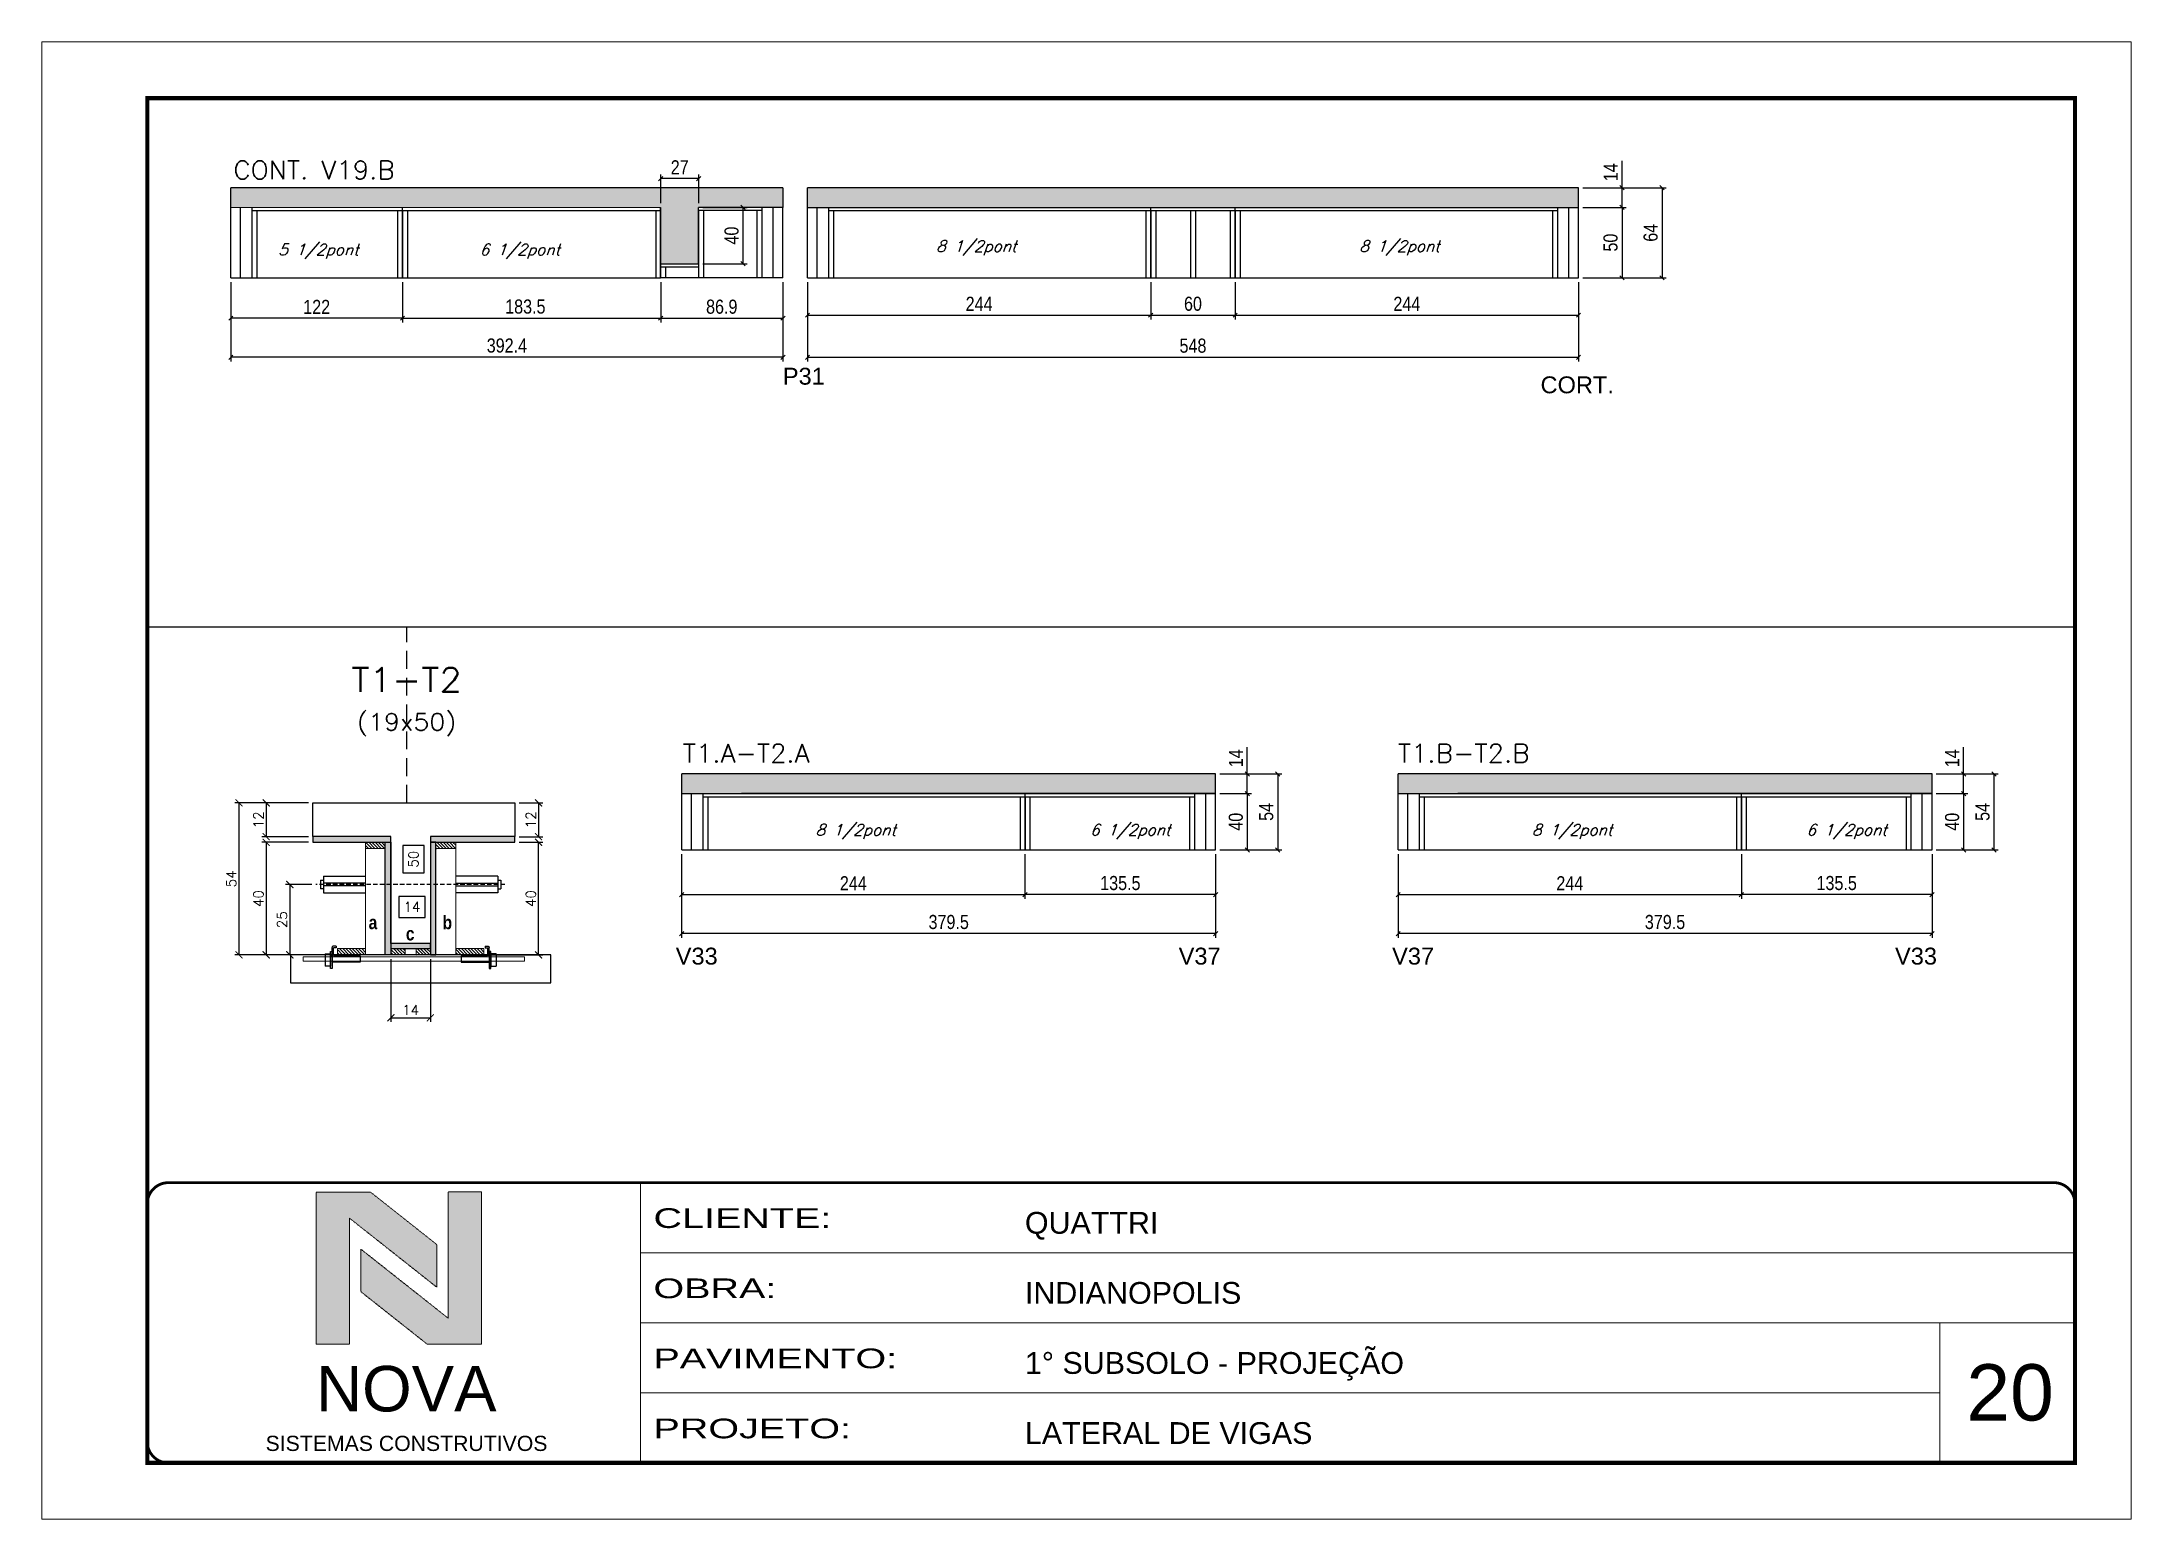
# Model space of a CAD drawing. Header units: millimetres. Extents: x 2921 to 9246, y 316 to 11751.
# Drawn here: x 7676 to 9161, y 4910 to 5960 of the extents above; entities that cross this region are included whole.
import ezdxf
from ezdxf.enums import TextEntityAlignment as Align

# ---------------------------------------------------------------- set-up
doc = ezdxf.new("R2010")
doc.units = ezdxf.units.MM
for name, pattern in [('CONTINUO', [0]), ('DASHED', [0.75, 0.5, -0.25]), ('HIDDEN', [9.525, 6.35, -3.175])]:
    doc.linetypes.add(name, pattern=pattern)
for name, color, linetype in [('1', 3, 'Continuous'), ('5', 5, 'Continuous'), ('8', 8, 'Continuous'), ('barrote', 251, 'Continuous'), ('COTA', 241, 'Continuous'), ('Cota Seção (2x)', 4, 'Continuous'), ('detalhes', 4, 'Continuous'), ('Hachura', 253, 'Continuous'), ('Painéis', 200, 'Continuous'), ('presilha', 1, 'Continuous'), ('SARR_2.2x7', 40, 'Continuous'), ('SARR_3.5x7', 81, 'Continuous'), ('TENSOR', 3, 'Continuous'), ('texto', 7, 'Continuous'), ('Texto de Titulo', 7, 'Continuous'), ('Texto Qtd Sarr', 242, 'Continuous')]:
    doc.layers.add(name, color=color, linetype=linetype)
for name, color, linetype, lineweight in [('CARIMBO', 255, 'Continuous', 9), ('CARIMBO-LEGENDA', 75, 'Continuous', 15), ('CONCRETO', 251, 'Continuous', 25), ('Folhas', 255, 'Continuous', 9), ('Madeira', 126, 'Continuous', 18), ('SARRAFO DE PRESSAO', 251, 'DASHED', 9), ('SCO-___-LAJ', 2, 'Continuous', 0), ('Texto Seção', 7, 'Continuous', 15)]:
    doc.layers.add(name, color=color, linetype=linetype, lineweight=lineweight)
doc.styles.add('arial', font='arial.ttf')
doc.styles.add('COTA TECNICA', font='techl___.ttf', dxfattribs={"height": 10})
doc.styles.add('COTA TECNICA-50', font='techl___.ttf', dxfattribs={"height": 10})
doc.styles.add('REGUA-120', font='ROMANS.shx', dxfattribs={"height": 15})
doc.styles.add('Romans', font='romans.shx')
doc.styles.get("Standard").update_dxf_attribs({"font": 'arial.ttf'})
doc.styles.add('TECNICA', font='techb___.ttf', dxfattribs={"height": 10})
doc.styles.add('Tecnologia', font='')
doc.styles.get('Tecnologia').set_extended_font_data('Forgotten Futurist')
doc.dimstyles.new('COTA PAINEL-50', dxfattribs={"dimtxt": 10, "dimasz": 3, "dimexe": 3, "dimexo": 3, "dimgap": 3, "dimtad": 1, "dimdec": 1, "dimzin": 12, "dimdsep": 46, "dimtxsty": 'COTA TECNICA-50', "dimblk1": 'OBLIQUE', "dimblk2": 'OBLIQUE', "dimsah": 1, "dimcen": 0.9, "dimclrd": 4, "dimclre": 4, "dimclrt": 240, "dimadec": 1, "dimazin": 3, "dimtfac": 1, "dimtdec": 1, "dimtmove": 0, "dimatfit": 3, "dimfxl": 1, "dimtolj": 1, "dimtzin": 12, "dimarcsym": 0})
doc.dimstyles.new('Cota Seção (2x)', dxfattribs={"dimtxt": 7, "dimasz": 5, "dimexe": 3, "dimexo": 3, "dimgap": 2, "dimtad": 3, "dimdec": 1, "dimlfac": 0.5, "dimzin": 12, "dimdsep": 46, "dimtxsty": 'Romans', "dimblk": 'ARCHTICK', "dimcen": 0, "dimclrd": 4, "dimclre": 4, "dimclrt": 1, "dimadec": 1, "dimazin": 3, "dimtfac": 1, "dimtdec": 1, "dimtmove": 0, "dimatfit": 3, "dimldrblk": 'OBLIQUE', "dimfxl": 1, "dimtolj": 1, "dimtzin": 12, "dimarcsym": 0})
doc.dimstyles.new('Cota Seção interna', dxfattribs={"dimtxt": 7, "dimasz": 6, "dimexe": 0.18, "dimexo": 2, "dimgap": -4, "dimtad": 3, "dimdec": 1, "dimlfac": 0.5, "dimzin": 12, "dimdsep": 46, "dimtxsty": 'Romans', "dimblk": 'ARCHTICK', "dimcen": 0.09, "dimse1": 1, "dimse2": 1, "dimsd1": 1, "dimsd2": 1, "dimclrd": 180, "dimclre": 5, "dimclrt": 1, "dimadec": 0, "dimazin": 3, "dimtfac": 1, "dimtdec": 1, "dimtofl": 0, "dimtmove": 0, "dimatfit": 3, "dimldrblk": 'ARCHTICK', "dimfxl": 1, "dimtolj": 1, "dimtzin": 0, "dimarcsym": 0})
doc.dimstyles.new('PAINEL', dxfattribs={"dimtxt": 10, "dimasz": 3, "dimexe": 3, "dimexo": 3, "dimgap": 3, "dimtad": 1, "dimdec": 1, "dimzin": 12, "dimdsep": 46, "dimtxsty": 'COTA TECNICA', "dimblk1": 'OBLIQUE', "dimblk2": 'OBLIQUE', "dimsah": 1, "dimcen": 0.9, "dimclrd": 4, "dimclre": 4, "dimclrt": 240, "dimadec": 1, "dimazin": 3, "dimtfac": 1, "dimtdec": 1, "dimtmove": 0, "dimatfit": 3, "dimfxl": 1, "dimtolj": 1, "dimtzin": 12, "dimarcsym": 0})
pattern_1 = [(315, (30870.9125, -2918.2971), (1.12253202, 1.12253202), [])]

msp = doc.modelspace()

# ---------------------------------------------------------------- texts
at = {"layer": '5', "linetype": 'Continuous'}
for s, p in [('P31', (8202.81, 5716.55)), ('CORT.', (8741.34, 5710.42)), ('V33', (8126.7, 5304.42)), ('V37', (8484.14, 5304.42)), ('V37', (8635.84, 5304.42)), ('V33', (8993.28, 5304.42))]:
    msp.add_text(s, height=12, rotation=0.00004, dxfattribs=at).set_placement(p)
at = {"layer": 'CARIMBO', "style": 'arial'}
msp.add_text('20', height=40, dxfattribs=at).set_placement((9043.99, 4980.37))
at = {"layer": 'detalhes', "style": 'TECNICA'}
for s, p in [('a', (7908.46, 5329.55)), ('b', (7961.01, 5329.54)), ('c', (7934.89, 5321.58))]:
    msp.add_text(s, height=9.6, dxfattribs=at).set_placement(p)
at = {"layer": 'texto', "color": 2, "char_height": 8, "attachment_point": 5, "style": 'Romans'}
for s, insert in [('{\\Q19;\\C256;5 1/2pont}', (7872.74, 5811.21)), ('{\\Q19;\\C256;6 1/2pont}', (8015.89, 5811.21)), ('{\\Q19;\\C256;8 1/2pont}', (8340.33, 5813.68)), ('{\\Q19;\\C256;8 1/2pont}', (8641.1, 5813.68)), ('{\\Q19;\\C256;8 1/2pont}', (8254.61, 5398.84)), ('{\\Q19;\\C256;6 1/2pont}', (8449.72, 5398.84)), ('{\\Q19;\\C256;8 1/2pont}', (8763.76, 5398.84)), ('{\\Q19;\\C256;6 1/2pont}', (8958.86, 5398.84))]:
    msp.add_mtext(s, dxfattribs=dict(at, insert=insert))
at = {"layer": 'Texto Seção', "style": 'REGUA-120', "width": 1.05}
for s, p in [('CONT. V19.B', (7812.31, 5862.63)), ('T1.A-T2.A', (8131.72, 5448.11)), ('T1.B-T2.B', (8639.95, 5448.11))]:
    msp.add_text(s, height=13, dxfattribs=at).set_placement(p)

# ---------------------------------------------------------------- blocks, each defined once
blk = doc.blocks.new('A$C64660E27')
at = {"layer": 'COTA', "true_color": 0x1a1a1a}
h = blk.add_hatch(color=250, dxfattribs=at)
h.dxf.hatch_style = 1
h.paths.add_polyline_path([(185.4, -11.6), (142.4, -11.6), (142.4, -131.6), (168.8, -131.6), (168.8, -32.2), (237.7, -86.7), (237.7, -53)])
at = {"layer": 'COTA'}
h = blk.add_hatch(color=20, dxfattribs=at)
h.dxf.hatch_style = 1
h.paths.add_polyline_path([(273, -11.4), (246.6, -11.4), (246.6, -111.1), (177.7, -56.6), (177.7, -90.2), (230, -131.6), (273, -131.6)])
for p, q in [((142.4, -131.6), (142.4, -11.6)), ((142.4, -11.6), (185.4, -11.6)), ((185.4, -11.6), (237.7, -53)), ((273, -11.4), (246.6, -11.4)), ((246.6, -111.1), (246.6, -11.4)), ((273, -11.4), (273, -131.6)), ((168.8, -32.2), (237.7, -86.7)), ((168.8, -131.6), (168.8, -32.2)), ((246.6, -111.1), (177.7, -56.6)), ((177.7, -90.2), (177.7, -56.6)), ((237.7, -86.7), (237.7, -53)), ((230, -131.6), (177.7, -90.2)), ((142.4, -131.6), (168.8, -131.6)), ((273, -131.6), (230, -131.6))]:
    blk.add_line(p, q)
at = {"layer": 'CARIMBO-LEGENDA', "color": 7, "linetype": 'Continuous', "ltscale": 100, "style": 'arial'}
blk.add_text('NOVA', height=36, dxfattribs=at).set_placement((142.4, -184.8))
at = {"layer": 'CARIMBO-LEGENDA', "color": 7, "linetype": 'Continuous', "style": 'arial'}
blk.add_text('SISTEMAS CONSTRUTIVOS', height=12, dxfattribs=at).set_placement((102.5, -216))
blk = doc.blocks.new('9999999999')
at = {"color": 30, "linetype": 'CONTINUO'}
for p, q in [((98564.6, 34230.2), (98564.6, 34429.4)), ((98564.6, 34379.6), (99584, 34379.6)), ((98564.6, 34329.8), (99488, 34329.8)), ((99584, 34329.8), (99488, 34329.8)), ((99488, 34329.8), (99488, 34230.2)), ((98564.6, 34280), (99488, 34280))]:
    blk.add_line(p, q, dxfattribs=at)
at = {"color": 30, "linetype": 'CONTINUO', "const_width": 2}
blk.add_lwpolyline([(99584, 34230.2), (99584, 34414.4, 0.414214), (99569, 34429.4), (98229, 34429.4, 0.414214), (98214, 34414.4), (98214, 34245.2, 0.414214), (98229, 34230.2), (99584, 34230.2)], format="xyb", dxfattribs=at)
at = {"layer": 'Folhas'}
blk.add_lwpolyline([(98139, 34190.2), (99624, 34190.2), (99624, 35240.2), (98139, 35240.2)], close=True, dxfattribs=at)
at = {"layer": 'Folhas', "color": 30, "const_width": 3}
blk.add_lwpolyline([(98214, 34230.2), (99584, 34230.2), (99584, 35200.2), (98214, 35200.2)], close=True, dxfattribs=at)
at = {"xscale": 0.9, "yscale": 0.9, "zscale": 0.9}
blk.add_blockref('A$C64660E27', (98205.8, 34433.1), dxfattribs=at)
at = {"color": 7, "linetype": 'Continuous', "ltscale": 5, "style": 'arial'}
for s, height, p in [('QUATTRI', 15.48, (98837.7, 34393.1)), ('INDIANOPOLIS', 15.483, (98837.7, 34343.3)), ('1° SUBSOLO - PROJEÇÃO', 15.483, (98837.7, 34293.5)), ('LATERAL DE VIGAS', 15.483, (98837.7, 34243.7))]:
    blk.add_text(s, height=height, dxfattribs=at).set_placement(p)
at = {"layer": 'Folhas', "color": 7, "style": 'Tecnologia', "width": 1.5}
for s, p in [('CLIENTE:', (98573.7, 34397.2)), ('OBRA:', (98573.7, 34347.3)), ('PAVIMENTO:', (98573.7, 34297.5)), ('PROJETO:', (98573.7, 34247.7))]:
    blk.add_text(s, height=14, dxfattribs=at).set_placement(p)
blk = doc.blocks.new('_Oblique')
at = {"layer": '1', "color": 0, "lineweight": -2}
blk.add_line((-0.5, -0.5), (0.5, 0.5), dxfattribs=at)
blk = doc.blocks.new('*D150')
at = {"layer": 'COTA', "color": 4, "linetype": 'ByBlock', "lineweight": -2, "transparency": 16777216}
for p, q in [((8640.1, 5382.9), (8640.1, 5351.1)), ((8884.1, 5382.9), (8884.1, 5351.1)), ((8640.1, 5354.1), (8884.1, 5354.1))]:
    blk.add_line(p, q, dxfattribs=at)
at = {"layer": 'Defpoints', "color": 0, "linetype": 'ByBlock', "transparency": 16777216}
for p in [(8640.1, 5385.9), (8884.1, 5385.9), (8884.1, 5354.1)]:
    blk.add_point(p, dxfattribs=at)
at = {"layer": 'COTA', "color": 4, "linetype": 'ByBlock', "lineweight": -2, "transparency": 16777216, "xscale": 3, "yscale": 3, "zscale": 3, "rotation": 180}
blk.add_blockref('_Oblique', (8640.1, 5354.1), dxfattribs=at)
at = {"layer": 'COTA', "color": 4, "linetype": 'ByBlock', "lineweight": -2, "transparency": 16777216, "xscale": 3, "yscale": 3, "zscale": 3}
blk.add_blockref('_Oblique', (8884.1, 5354.1), dxfattribs=at)
at = {"layer": 'COTA', "color": 240, "linetype": 'ByBlock', "transparency": 16777216, "insert": (8762.1, 5362.2), "char_height": 10, "width": 165.595, "attachment_point": 5, "style": 'COTA TECNICA'}
blk.add_mtext('\\A1;244 ', dxfattribs=at)
blk = doc.blocks.new('*D151')
at = {"layer": 'COTA', "color": 4, "lineweight": -2, "transparency": 16777216}
for p, q in [((8884.1, 5382.9), (8884.1, 5351.1)), ((9019.6, 5382.9), (9019.6, 5351.1)), ((9019.6, 5354.1), (8884.1, 5354.1))]:
    blk.add_line(p, q, dxfattribs=at)
at = {"layer": 'Defpoints', "color": 0, "transparency": 16777216}
for p in [(8884.1, 5385.9), (9019.6, 5385.9), (8884.1, 5354.1)]:
    blk.add_point(p, dxfattribs=at)
at = {"layer": 'COTA', "color": 4, "lineweight": -2, "transparency": 16777216, "xscale": 3, "yscale": 3, "zscale": 3, "rotation": 180}
blk.add_blockref('_Oblique', (8884.1, 5354.1), dxfattribs=at)
at = {"layer": 'COTA', "color": 4, "lineweight": -2, "transparency": 16777216, "xscale": 3, "yscale": 3, "zscale": 3}
blk.add_blockref('_Oblique', (9019.6, 5354.1), dxfattribs=at)
at = {"layer": 'COTA', "color": 240, "transparency": 16777216, "insert": (8951.8, 5362.3), "char_height": 10, "attachment_point": 5, "style": 'COTA TECNICA'}
blk.add_mtext('\\A1;135.5', dxfattribs=at)
blk = doc.blocks.new('*D152')
at = {"layer": 'Defpoints', "color": 0, "transparency": 16777216}
for p in [(9019.6, 5385.9), (8640.1, 5354.1), (8640.1, 5326.4)]:
    blk.add_point(p, dxfattribs=at)
at = {"layer": 'Painéis', "color": 4, "lineweight": -2, "transparency": 16777216}
for p, q in [((9019.6, 5382.9), (9019.6, 5323.4)), ((8640.1, 5351.1), (8640.1, 5323.4)), ((9019.6, 5326.4), (8640.1, 5326.4))]:
    blk.add_line(p, q, dxfattribs=at)
at = {"layer": 'Painéis', "color": 4, "lineweight": -2, "transparency": 16777216, "xscale": 3, "yscale": 3, "zscale": 3, "rotation": 180}
blk.add_blockref('_Oblique', (8640.1, 5326.4), dxfattribs=at)
at = {"layer": 'Painéis', "color": 4, "lineweight": -2, "transparency": 16777216, "xscale": 3, "yscale": 3, "zscale": 3}
blk.add_blockref('_Oblique', (9019.6, 5326.4), dxfattribs=at)
at = {"layer": 'Painéis', "color": 240, "lineweight": 5, "transparency": 16777216, "insert": (8829.8, 5334.6), "char_height": 10, "attachment_point": 5, "style": 'COTA TECNICA'}
blk.add_mtext('\\A1;379.5', dxfattribs=at)
blk = doc.blocks.new('*D153')
at = {"layer": 'COTA', "color": 4, "lineweight": -2, "transparency": 16777216}
for p, q in [((9022.6, 5425.9), (9045, 5425.9)), ((9042, 5425.9), (9042, 5385.9)), ((9022.6, 5385.9), (9045, 5385.9))]:
    blk.add_line(p, q, dxfattribs=at)
at = {"layer": 'Defpoints', "color": 0, "transparency": 16777216}
for p in [(9019.6, 5425.9), (9019.6, 5385.9), (9042, 5385.9)]:
    blk.add_point(p, dxfattribs=at)
at = {"layer": 'COTA', "color": 4, "lineweight": -2, "transparency": 16777216, "xscale": 3, "yscale": 3, "zscale": 3}
for p, rotation in [((9042, 5425.9), 90), ((9042, 5385.9), 270)]:
    blk.add_blockref('_Oblique', p, dxfattribs=dict(at, rotation=rotation))
at = {"layer": 'COTA', "color": 240, "transparency": 16777216, "insert": (9033.9, 5405.9), "char_height": 10, "attachment_point": 5, "rotation": 90, "style": 'COTA TECNICA-50'}
blk.add_mtext('\\A1;40', dxfattribs=at)
blk = doc.blocks.new('*D154')
at = {"layer": 'COTA', "color": 4, "lineweight": -2, "transparency": 16777216}
for p, q in [((9042, 5439.9), (9042, 5459)), ((9022.6, 5439.9), (9045, 5439.9)), ((9042, 5425.9), (9042, 5439.9)), ((9022.6, 5425.9), (9045, 5425.9))]:
    blk.add_line(p, q, dxfattribs=at)
at = {"layer": 'Defpoints', "color": 0, "transparency": 16777216}
for p in [(9019.6, 5439.9), (9042, 5439.9), (9019.6, 5425.9)]:
    blk.add_point(p, dxfattribs=at)
at = {"layer": 'COTA', "color": 4, "lineweight": -2, "transparency": 16777216, "xscale": 3, "yscale": 3, "zscale": 3}
for p, rotation in [((9042, 5439.9), 90), ((9042, 5425.9), 270)]:
    blk.add_blockref('_Oblique', p, dxfattribs=dict(at, rotation=rotation))
at = {"layer": 'COTA', "color": 240, "transparency": 16777216, "insert": (9033.9, 5451), "char_height": 10, "attachment_point": 5, "rotation": 90, "style": 'COTA TECNICA-50'}
blk.add_mtext('\\A1;14', dxfattribs=at)
blk = doc.blocks.new('*D155')
at = {"layer": 'COTA', "color": 4, "lineweight": -2, "transparency": 16777216}
for p, q in [((9022.6, 5439.9), (9066.6, 5439.9)), ((9063.6, 5439.9), (9063.6, 5385.9)), ((9022.6, 5385.9), (9066.6, 5385.9))]:
    blk.add_line(p, q, dxfattribs=at)
at = {"layer": 'Defpoints', "color": 0, "transparency": 16777216}
for p in [(9019.6, 5439.9), (9019.6, 5385.9), (9063.6, 5385.9)]:
    blk.add_point(p, dxfattribs=at)
at = {"layer": 'COTA', "color": 4, "lineweight": -2, "transparency": 16777216, "xscale": 3, "yscale": 3, "zscale": 3}
for p, rotation in [((9063.6, 5439.9), 90), ((9063.6, 5385.9), 270)]:
    blk.add_blockref('_Oblique', p, dxfattribs=dict(at, rotation=rotation))
at = {"layer": 'COTA', "color": 240, "transparency": 16777216, "insert": (9055.5, 5412.9), "char_height": 10, "attachment_point": 5, "rotation": 90, "style": 'COTA TECNICA-50'}
blk.add_mtext('\\A1;54', dxfattribs=at)
blk = doc.blocks.new('titulo1')
at = {"layer": 'Defpoints', "color": 252, "linetype": 'HIDDEN', "ltscale": 2}
blk.add_line((0, 0), (0, 125), dxfattribs=at)
at = {"layer": 'Defpoints', "style": 'Romans', "oblique": 15}
blk.add_attdef('FOLHA', text='', height=10, dxfattribs=at).set_placement((0, 15.6), align=Align.MIDDLE_CENTER)
at = {"layer": 'Texto Qtd Sarr', "color": 3, "style": 'Romans', "oblique": 15}
for tag, height, p in [('TITULO', 17, (0, 71.4)), ('SEÇÃO', 12, (0, 41.5))]:
    blk.add_attdef(tag, text='', height=height, dxfattribs=at).set_placement(p, align=Align.MIDDLE_CENTER)
blk = doc.blocks.new('_ArchTick')
at = {"color": 0, "linetype": 'ByBlock', "const_width": 0.15}
blk.add_lwpolyline([(-0.5, -0.5), (0.5, 0.5)], dxfattribs=at)
blk = doc.blocks.new('*D156')
at = {"layer": 'COTA', "color": 4, "lineweight": -2, "transparency": 16777216}
for p, q in [((8015.3, 5419.3), (8032.2, 5419.3)), ((8029.2, 5419.3), (8029.2, 5395.3)), ((8015.3, 5395.3), (8032.2, 5395.3))]:
    blk.add_line(p, q, dxfattribs=at)
at = {"layer": 'Defpoints', "color": 0, "transparency": 16777216}
for p in [(8012.3, 5419.3), (8012.3, 5395.3), (8029.2, 5395.3)]:
    blk.add_point(p, dxfattribs=at)
at = {"layer": 'COTA', "color": 4, "lineweight": -2, "transparency": 16777216, "xscale": 5, "yscale": 5, "zscale": 5}
for p, rotation in [((8029.2, 5419.3), 90), ((8029.2, 5395.3), 270)]:
    blk.add_blockref('_ArchTick', p, dxfattribs=dict(at, rotation=rotation))
at = {"layer": 'COTA', "color": 1, "transparency": 16777216, "insert": (8023.7, 5407.3), "char_height": 7, "attachment_point": 5, "rotation": 90, "style": 'Romans'}
blk.add_mtext('\\A1;12', dxfattribs=at)
blk = doc.blocks.new('*D157')
at = {"layer": 'COTA', "color": 4, "lineweight": -2, "transparency": 16777216}
for p, q in [((7865.7, 5419.3), (7813.3, 5419.3)), ((7816.3, 5311.3), (7816.3, 5419.3)), ((7887.7, 5311.3), (7813.3, 5311.3))]:
    blk.add_line(p, q, dxfattribs=at)
at = {"layer": 'Defpoints', "color": 0, "transparency": 16777216}
for p in [(7816.3, 5419.3), (7868.7, 5419.3), (7890.7, 5311.3)]:
    blk.add_point(p, dxfattribs=at)
at = {"layer": 'COTA', "color": 4, "lineweight": -2, "transparency": 16777216, "xscale": 5, "yscale": 5, "zscale": 5}
for p, rotation in [((7816.3, 5419.3), 90), ((7816.3, 5311.3), 270)]:
    blk.add_blockref('_ArchTick', p, dxfattribs=dict(at, rotation=rotation))
at = {"layer": 'COTA', "color": 1, "transparency": 16777216, "insert": (7810.8, 5365.3), "char_height": 7, "attachment_point": 5, "rotation": 90, "style": 'Romans'}
blk.add_mtext('\\A1;54', dxfattribs=at)
blk = doc.blocks.new('*D158')
at = {"layer": 'COTA', "color": 4, "lineweight": -2, "transparency": 16777216}
for p, q in [((8015.3, 5391.3), (8032.2, 5391.3)), ((8029.2, 5311.3), (8029.2, 5391.3)), ((7988.9, 5311.3), (8032.2, 5311.3))]:
    blk.add_line(p, q, dxfattribs=at)
at = {"layer": 'Defpoints', "color": 0, "transparency": 16777216}
for p in [(8012.3, 5391.3), (8029.2, 5391.3), (7985.9, 5311.3)]:
    blk.add_point(p, dxfattribs=at)
at = {"layer": 'COTA', "color": 4, "lineweight": -2, "transparency": 16777216, "xscale": 5, "yscale": 5, "zscale": 5}
for p, rotation in [((8029.2, 5391.3), 90), ((8029.2, 5311.3), 270)]:
    blk.add_blockref('_ArchTick', p, dxfattribs=dict(at, rotation=rotation))
at = {"layer": 'COTA', "color": 1, "transparency": 16777216, "insert": (8023.7, 5351.3), "char_height": 7, "attachment_point": 5, "rotation": 90, "style": 'Romans'}
blk.add_mtext('\\A1;40', dxfattribs=at)
blk = doc.blocks.new('*D159')
at = {"layer": 'Cota Seção (2x)', "color": 180, "lineweight": -2, "transparency": 16777216}
for p, q in [((7947.8, 5389), (7932.8, 5389)), ((7932.8, 5389), (7932.8, 5369.7)), ((7947.8, 5369.7), (7947.8, 5389)), ((7932.8, 5369.7), (7947.8, 5369.7))]:
    blk.add_line(p, q, dxfattribs=at)
at = {"layer": 'Defpoints', "color": 0, "transparency": 16777216}
for p in [(7951.8, 5419.3), (7963.3, 5419.3), (7963.3, 5319.3)]:
    blk.add_point(p, dxfattribs=at)
at = {"layer": 'Cota Seção (2x)', "color": 1, "transparency": 16777216, "insert": (7940.3, 5379.3), "char_height": 7, "attachment_point": 5, "rotation": 90, "style": 'Romans'}
blk.add_mtext('\\A1;50', dxfattribs=at)
blk = doc.blocks.new('*D160')
at = {"layer": 'COTA', "color": 4, "lineweight": -2, "transparency": 16777216}
for p, q in [((7865.7, 5419.3), (7832.6, 5419.3)), ((7835.6, 5419.3), (7835.6, 5395.3)), ((7865.7, 5395.3), (7832.6, 5395.3))]:
    blk.add_line(p, q, dxfattribs=at)
at = {"layer": 'Defpoints', "color": 0, "transparency": 16777216}
for p in [(7868.7, 5419.3), (7835.6, 5395.3), (7868.7, 5395.3)]:
    blk.add_point(p, dxfattribs=at)
at = {"layer": 'COTA', "color": 4, "lineweight": -2, "transparency": 16777216, "xscale": 5, "yscale": 5, "zscale": 5}
for p, rotation in [((7835.6, 5419.3), 90), ((7835.6, 5395.3), 270)]:
    blk.add_blockref('_ArchTick', p, dxfattribs=dict(at, rotation=rotation))
at = {"layer": 'COTA', "color": 1, "transparency": 16777216, "insert": (7830.1, 5407.3), "char_height": 7, "attachment_point": 5, "rotation": 90, "style": 'Romans'}
blk.add_mtext('\\A1;12', dxfattribs=at)
blk = doc.blocks.new('*D161')
at = {"layer": 'COTA', "color": 4, "lineweight": -2, "transparency": 16777216}
for p, q in [((7865.7, 5391.3), (7832.6, 5391.3)), ((7835.6, 5391.3), (7835.6, 5311.3)), ((7887.7, 5311.3), (7832.6, 5311.3))]:
    blk.add_line(p, q, dxfattribs=at)
at = {"layer": 'Defpoints', "color": 0, "transparency": 16777216}
for p in [(7868.7, 5391.3), (7835.6, 5311.3), (7890.7, 5311.3)]:
    blk.add_point(p, dxfattribs=at)
at = {"layer": 'COTA', "color": 4, "lineweight": -2, "transparency": 16777216, "xscale": 5, "yscale": 5, "zscale": 5}
for p, rotation in [((7835.6, 5391.3), 90), ((7835.6, 5311.3), 270)]:
    blk.add_blockref('_ArchTick', p, dxfattribs=dict(at, rotation=rotation))
at = {"layer": 'COTA', "color": 1, "transparency": 16777216, "insert": (7830.1, 5351.3), "char_height": 7, "attachment_point": 5, "rotation": 90, "style": 'Romans'}
blk.add_mtext('\\A1;40', dxfattribs=at)
blk = doc.blocks.new('PRESILHA METÁLICA 1')
at = {"layer": 'presilha'}
for p, q in [((0, 13), (6, 13)), ((0, 13), (0, 0)), ((6, 0), (0, 0)), ((6, 15.5), (7.5, 15.5)), ((6, -2.5), (6, 15.5)), ((6, 13), (6, 0)), ((7.5, 10.6), (7.5, 19.9)), ((7.5, 15.5), (7.5, -2.5)), ((37.5, 4.1), (7.5, 4.1)), ((12, 21), (8.6, 21)), ((9, 11.6), (9, 18.9)), ((12, 19.5), (9.6, 19.5)), ((37.5, 11), (9.6, 11)), ((12, 21), (12, 19.5)), ((37.5, 11), (37.5, 4.1)), ((7.5, -2.5), (6, -2.5))]:
    blk.add_line(p, q, dxfattribs=at)
for centre, radius, start, end in [((8.6, 19.9), 1.14, 90, 180), ((9.6, 18.9), 0.57, 90, 180), ((9.6, 11.6), 0.57, 180, 270)]:
    blk.add_arc(centre, radius, start, end, dxfattribs=at)
blk = doc.blocks.new('*D162')
at = {"layer": 'COTA', "color": 4, "lineweight": -2, "transparency": 16777216}
for p, q in [((7924.3, 5308.3), (7924.3, 5263.6)), ((7952.3, 5308.3), (7952.3, 5263.6)), ((7924.3, 5266.6), (7952.3, 5266.6))]:
    blk.add_line(p, q, dxfattribs=at)
at = {"layer": 'Defpoints', "color": 0, "transparency": 16777216}
for p in [(7924.3, 5311.3), (7952.3, 5311.3), (7952.3, 5266.6)]:
    blk.add_point(p, dxfattribs=at)
at = {"layer": 'COTA', "color": 4, "lineweight": -2, "transparency": 16777216, "xscale": 5, "yscale": 5, "zscale": 5, "rotation": 180}
blk.add_blockref('_ArchTick', (7924.3, 5266.6), dxfattribs=at)
at = {"layer": 'COTA', "color": 4, "lineweight": -2, "transparency": 16777216, "xscale": 5, "yscale": 5, "zscale": 5}
blk.add_blockref('_ArchTick', (7952.3, 5266.6), dxfattribs=at)
at = {"layer": 'COTA', "color": 1, "transparency": 16777216, "insert": (7938.3, 5272.1), "char_height": 7, "attachment_point": 5, "style": 'Romans'}
blk.add_mtext('\\A1;14', dxfattribs=at)
blk = doc.blocks.new('*D908')
at = {"layer": 'COTA', "color": 4, "lineweight": -2, "transparency": 16777216}
for p, q in [((7868, 5361.3), (7849.4, 5361.3)), ((7852.4, 5361.3), (7852.4, 5311.3)), ((7868, 5311.3), (7849.4, 5311.3))]:
    blk.add_line(p, q, dxfattribs=at)
at = {"layer": 'Defpoints', "color": 0, "transparency": 16777216}
for p in [(7871, 5361.3), (7852.4, 5311.3), (7871, 5311.3)]:
    blk.add_point(p, dxfattribs=at)
at = {"layer": 'COTA', "color": 4, "lineweight": -2, "transparency": 16777216, "xscale": 5, "yscale": 5, "zscale": 5}
for p, rotation in [((7852.4, 5361.3), 90), ((7852.4, 5311.3), 270)]:
    blk.add_blockref('_ArchTick', p, dxfattribs=dict(at, rotation=rotation))
at = {"layer": 'COTA', "color": 1, "transparency": 16777216, "insert": (7846.9, 5336.3), "char_height": 7, "attachment_point": 5, "rotation": 90, "style": 'Romans'}
blk.add_mtext('\\A1;25', dxfattribs=at)
blk = doc.blocks.new('*D163')
at = {"layer": 'Cota Seção (2x)', "color": 180, "lineweight": -2, "transparency": 16777216}
for p, q in [((7948.6, 5352.9), (7929.9, 5352.9)), ((7929.9, 5352.9), (7929.9, 5337.9)), ((7948.6, 5337.9), (7948.6, 5352.9)), ((7929.9, 5337.9), (7948.6, 5337.9))]:
    blk.add_line(p, q, dxfattribs=at)
at = {"layer": 'Defpoints', "color": 0, "transparency": 16777216}
for p in [(7952.3, 5333.9), (7924.3, 5311.3), (7952.3, 5311.3)]:
    blk.add_point(p, dxfattribs=at)
at = {"layer": 'Cota Seção (2x)', "color": 1, "transparency": 16777216, "insert": (7939.2, 5345.4), "char_height": 7, "attachment_point": 5, "style": 'Romans'}
blk.add_mtext('\\A1;14', dxfattribs=at)
blk = doc.blocks.new('*D164')
at = {"layer": 'COTA', "color": 4, "linetype": 'ByBlock', "lineweight": -2, "transparency": 16777216}
for p, q in [((8130.9, 5382.9), (8130.9, 5351.1)), ((8374.9, 5382.9), (8374.9, 5351.1)), ((8130.9, 5354.1), (8374.9, 5354.1))]:
    blk.add_line(p, q, dxfattribs=at)
at = {"layer": 'Defpoints', "color": 0, "linetype": 'ByBlock', "transparency": 16777216}
for p in [(8130.9, 5385.9), (8374.9, 5385.9), (8374.9, 5354.1)]:
    blk.add_point(p, dxfattribs=at)
at = {"layer": 'COTA', "color": 4, "linetype": 'ByBlock', "lineweight": -2, "transparency": 16777216, "xscale": 3, "yscale": 3, "zscale": 3, "rotation": 180}
blk.add_blockref('_Oblique', (8130.9, 5354.1), dxfattribs=at)
at = {"layer": 'COTA', "color": 4, "linetype": 'ByBlock', "lineweight": -2, "transparency": 16777216, "xscale": 3, "yscale": 3, "zscale": 3}
blk.add_blockref('_Oblique', (8374.9, 5354.1), dxfattribs=at)
at = {"layer": 'COTA', "color": 240, "linetype": 'ByBlock', "transparency": 16777216, "insert": (8252.9, 5362.2), "char_height": 10, "width": 165.595, "attachment_point": 5, "style": 'COTA TECNICA'}
blk.add_mtext('\\A1;244 ', dxfattribs=at)
blk = doc.blocks.new('*D165')
at = {"layer": 'COTA', "color": 4, "lineweight": -2, "transparency": 16777216}
for p, q in [((8374.9, 5382.9), (8374.9, 5351.1)), ((8510.4, 5382.9), (8510.4, 5351.1)), ((8510.4, 5354.1), (8374.9, 5354.1))]:
    blk.add_line(p, q, dxfattribs=at)
at = {"layer": 'Defpoints', "color": 0, "transparency": 16777216}
for p in [(8374.9, 5385.9), (8510.4, 5385.9), (8374.9, 5354.1)]:
    blk.add_point(p, dxfattribs=at)
at = {"layer": 'COTA', "color": 4, "lineweight": -2, "transparency": 16777216, "xscale": 3, "yscale": 3, "zscale": 3, "rotation": 180}
blk.add_blockref('_Oblique', (8374.9, 5354.1), dxfattribs=at)
at = {"layer": 'COTA', "color": 4, "lineweight": -2, "transparency": 16777216, "xscale": 3, "yscale": 3, "zscale": 3}
blk.add_blockref('_Oblique', (8510.4, 5354.1), dxfattribs=at)
at = {"layer": 'COTA', "color": 240, "transparency": 16777216, "insert": (8442.7, 5362.3), "char_height": 10, "attachment_point": 5, "style": 'COTA TECNICA'}
blk.add_mtext('\\A1;135.5', dxfattribs=at)
blk = doc.blocks.new('*D166')
at = {"layer": 'Defpoints', "color": 0, "transparency": 16777216}
for p in [(8510.4, 5385.9), (8130.9, 5354.1), (8130.9, 5326.4)]:
    blk.add_point(p, dxfattribs=at)
at = {"layer": 'Painéis', "color": 4, "lineweight": -2, "transparency": 16777216}
for p, q in [((8510.4, 5382.9), (8510.4, 5323.4)), ((8130.9, 5351.1), (8130.9, 5323.4)), ((8510.4, 5326.4), (8130.9, 5326.4))]:
    blk.add_line(p, q, dxfattribs=at)
at = {"layer": 'Painéis', "color": 4, "lineweight": -2, "transparency": 16777216, "xscale": 3, "yscale": 3, "zscale": 3, "rotation": 180}
blk.add_blockref('_Oblique', (8130.9, 5326.4), dxfattribs=at)
at = {"layer": 'Painéis', "color": 4, "lineweight": -2, "transparency": 16777216, "xscale": 3, "yscale": 3, "zscale": 3}
blk.add_blockref('_Oblique', (8510.4, 5326.4), dxfattribs=at)
at = {"layer": 'Painéis', "color": 240, "lineweight": 5, "transparency": 16777216, "insert": (8320.7, 5334.6), "char_height": 10, "attachment_point": 5, "style": 'COTA TECNICA'}
blk.add_mtext('\\A1;379.5', dxfattribs=at)
blk = doc.blocks.new('*D167')
at = {"layer": 'COTA', "color": 4, "lineweight": -2, "transparency": 16777216}
for p, q in [((8513.4, 5425.9), (8535.9, 5425.9)), ((8532.9, 5425.9), (8532.9, 5385.9)), ((8513.4, 5385.9), (8535.9, 5385.9))]:
    blk.add_line(p, q, dxfattribs=at)
at = {"layer": 'Defpoints', "color": 0, "transparency": 16777216}
for p in [(8510.4, 5425.9), (8510.4, 5385.9), (8532.9, 5385.9)]:
    blk.add_point(p, dxfattribs=at)
at = {"layer": 'COTA', "color": 4, "lineweight": -2, "transparency": 16777216, "xscale": 3, "yscale": 3, "zscale": 3}
for p, rotation in [((8532.9, 5425.9), 90), ((8532.9, 5385.9), 270)]:
    blk.add_blockref('_Oblique', p, dxfattribs=dict(at, rotation=rotation))
at = {"layer": 'COTA', "color": 240, "transparency": 16777216, "insert": (8524.8, 5405.9), "char_height": 10, "attachment_point": 5, "rotation": 90, "style": 'COTA TECNICA-50'}
blk.add_mtext('\\A1;40', dxfattribs=at)
blk = doc.blocks.new('*D168')
at = {"layer": 'COTA', "color": 4, "lineweight": -2, "transparency": 16777216}
for p, q in [((8532.9, 5439.9), (8532.9, 5459)), ((8513.4, 5439.9), (8535.9, 5439.9)), ((8532.9, 5425.9), (8532.9, 5439.9)), ((8513.4, 5425.9), (8535.9, 5425.9))]:
    blk.add_line(p, q, dxfattribs=at)
at = {"layer": 'Defpoints', "color": 0, "transparency": 16777216}
for p in [(8510.4, 5439.9), (8532.9, 5439.9), (8510.4, 5425.9)]:
    blk.add_point(p, dxfattribs=at)
at = {"layer": 'COTA', "color": 4, "lineweight": -2, "transparency": 16777216, "xscale": 3, "yscale": 3, "zscale": 3}
for p, rotation in [((8532.9, 5439.9), 90), ((8532.9, 5425.9), 270)]:
    blk.add_blockref('_Oblique', p, dxfattribs=dict(at, rotation=rotation))
at = {"layer": 'COTA', "color": 240, "transparency": 16777216, "insert": (8524.8, 5451), "char_height": 10, "attachment_point": 5, "rotation": 90, "style": 'COTA TECNICA-50'}
blk.add_mtext('\\A1;14', dxfattribs=at)
blk = doc.blocks.new('*D169')
at = {"layer": 'COTA', "color": 4, "lineweight": -2, "transparency": 16777216}
for p, q in [((8513.4, 5439.9), (8557.5, 5439.9)), ((8554.5, 5439.9), (8554.5, 5385.9)), ((8513.4, 5385.9), (8557.5, 5385.9))]:
    blk.add_line(p, q, dxfattribs=at)
at = {"layer": 'Defpoints', "color": 0, "transparency": 16777216}
for p in [(8510.4, 5439.9), (8510.4, 5385.9), (8554.5, 5385.9)]:
    blk.add_point(p, dxfattribs=at)
at = {"layer": 'COTA', "color": 4, "lineweight": -2, "transparency": 16777216, "xscale": 3, "yscale": 3, "zscale": 3}
for p, rotation in [((8554.5, 5439.9), 90), ((8554.5, 5385.9), 270)]:
    blk.add_blockref('_Oblique', p, dxfattribs=dict(at, rotation=rotation))
at = {"layer": 'COTA', "color": 240, "transparency": 16777216, "insert": (8546.4, 5412.9), "char_height": 10, "attachment_point": 5, "rotation": 90, "style": 'COTA TECNICA-50'}
blk.add_mtext('\\A1;54', dxfattribs=at)
blk = doc.blocks.new('*D213')
at = {"layer": 'COTA', "color": 4, "linetype": 'ByBlock', "lineweight": -2, "transparency": 16777216}
for p, q in [((7810.5, 5789.5), (7810.5, 5733)), ((8202.9, 5789.5), (8202.9, 5733)), ((8202.9, 5736), (7810.5, 5736))]:
    blk.add_line(p, q, dxfattribs=at)
at = {"layer": 'Defpoints', "color": 0, "linetype": 'ByBlock', "transparency": 16777216}
for p in [(7810.5, 5792.5), (8202.9, 5792.5), (7810.5, 5736)]:
    blk.add_point(p, dxfattribs=at)
at = {"layer": 'COTA', "color": 4, "linetype": 'ByBlock', "lineweight": -2, "transparency": 16777216, "xscale": 3, "yscale": 3, "zscale": 3, "rotation": 180}
blk.add_blockref('_Oblique', (7810.5, 5736), dxfattribs=at)
at = {"layer": 'COTA', "color": 4, "linetype": 'ByBlock', "lineweight": -2, "transparency": 16777216, "xscale": 3, "yscale": 3, "zscale": 3}
blk.add_blockref('_Oblique', (8202.9, 5736), dxfattribs=at)
at = {"layer": 'COTA', "color": 240, "linetype": 'ByBlock', "transparency": 16777216, "insert": (8006.7, 5744.3), "char_height": 10, "attachment_point": 5, "style": 'COTA TECNICA'}
blk.add_mtext('\\A1;392.4', dxfattribs=at)
blk = doc.blocks.new('*D214')
at = {"layer": 'COTA', "color": 4, "lineweight": -2, "transparency": 16777216}
for p, q in [((7932.5, 5789.5), (7932.5, 5760.8)), ((8116, 5789.5), (8116, 5760.8)), ((7932.5, 5763.8), (8116, 5763.8))]:
    blk.add_line(p, q, dxfattribs=at)
at = {"layer": 'Defpoints', "color": 0, "transparency": 16777216}
for p in [(7932.5, 5792.5), (8116, 5792.5), (8116, 5763.8)]:
    blk.add_point(p, dxfattribs=at)
at = {"layer": 'COTA', "color": 4, "lineweight": -2, "transparency": 16777216, "xscale": 3, "yscale": 3, "zscale": 3, "rotation": 180}
blk.add_blockref('_Oblique', (7932.5, 5763.8), dxfattribs=at)
at = {"layer": 'COTA', "color": 4, "lineweight": -2, "transparency": 16777216, "xscale": 3, "yscale": 3, "zscale": 3}
blk.add_blockref('_Oblique', (8116, 5763.8), dxfattribs=at)
at = {"layer": 'COTA', "color": 240, "transparency": 16777216, "insert": (8019.8, 5772), "char_height": 10, "attachment_point": 5, "style": 'COTA TECNICA'}
blk.add_mtext('\\A1;183.5 ', dxfattribs=at)
blk = doc.blocks.new('*D215')
at = {"layer": 'COTA', "color": 4, "lineweight": -2, "transparency": 16777216}
for p, q in [((8116, 5789.5), (8116, 5760.8)), ((8202.9, 5789.5), (8202.9, 5760.8)), ((8116, 5763.8), (8202.9, 5763.8))]:
    blk.add_line(p, q, dxfattribs=at)
at = {"layer": 'Defpoints', "color": 0, "transparency": 16777216}
for p in [(8116, 5792.5), (8202.9, 5792.5), (8202.9, 5763.8)]:
    blk.add_point(p, dxfattribs=at)
at = {"layer": 'COTA', "color": 4, "lineweight": -2, "transparency": 16777216, "xscale": 3, "yscale": 3, "zscale": 3, "rotation": 180}
blk.add_blockref('_Oblique', (8116, 5763.8), dxfattribs=at)
at = {"layer": 'COTA', "color": 4, "lineweight": -2, "transparency": 16777216, "xscale": 3, "yscale": 3, "zscale": 3}
blk.add_blockref('_Oblique', (8202.9, 5763.8), dxfattribs=at)
at = {"layer": 'COTA', "color": 240, "transparency": 16777216, "insert": (8159.4, 5771.9), "char_height": 10, "attachment_point": 5, "style": 'COTA TECNICA'}
blk.add_mtext('\\A1;86.9', dxfattribs=at)
blk = doc.blocks.new('*D926')
at = {"layer": 'COTA', "color": 4, "lineweight": -2, "transparency": 16777216}
for p, q in [((8146, 5842.5), (8177.5, 5842.5)), ((8174.5, 5802.5), (8174.5, 5842.5)), ((8146, 5802.5), (8177.5, 5802.5))]:
    blk.add_line(p, q, dxfattribs=at)
at = {"layer": 'Defpoints', "color": 0, "transparency": 16777216}
for p in [(8143, 5842.5), (8174.5, 5842.5), (8143, 5802.5)]:
    blk.add_point(p, dxfattribs=at)
at = {"layer": 'COTA', "color": 4, "lineweight": -2, "transparency": 16777216, "xscale": 3, "yscale": 3, "zscale": 3}
for p, rotation in [((8174.5, 5842.5), 90), ((8174.5, 5802.5), 270)]:
    blk.add_blockref('_Oblique', p, dxfattribs=dict(at, rotation=rotation))
at = {"layer": 'COTA', "color": 240, "transparency": 16777216, "insert": (8166.4, 5822.5), "char_height": 10, "attachment_point": 5, "rotation": 90, "style": 'COTA TECNICA'}
blk.add_mtext('\\A1;40', dxfattribs=at)
blk = doc.blocks.new('*D927')
at = {"layer": 'COTA', "color": 4, "lineweight": -2, "transparency": 16777216}
for p, q in [((8116, 5845.5), (8116, 5866)), ((8143, 5845.5), (8143, 5866)), ((8143, 5863), (8116, 5863))]:
    blk.add_line(p, q, dxfattribs=at)
at = {"layer": 'Defpoints', "color": 0, "transparency": 16777216}
for p in [(8116, 5863), (8116, 5842.5), (8143, 5842.5)]:
    blk.add_point(p, dxfattribs=at)
at = {"layer": 'COTA', "color": 4, "lineweight": -2, "transparency": 16777216, "xscale": 3, "yscale": 3, "zscale": 3, "rotation": 180}
blk.add_blockref('_Oblique', (8116, 5863), dxfattribs=at)
at = {"layer": 'COTA', "color": 4, "lineweight": -2, "transparency": 16777216, "xscale": 3, "yscale": 3, "zscale": 3}
blk.add_blockref('_Oblique', (8143, 5863), dxfattribs=at)
at = {"layer": 'COTA', "color": 240, "transparency": 16777216, "insert": (8129.5, 5871), "char_height": 10, "attachment_point": 5, "style": 'COTA TECNICA'}
blk.add_mtext('\\A1;27', dxfattribs=at)
blk = doc.blocks.new('*D216')
at = {"layer": 'Defpoints', "color": 0, "transparency": 16777216}
for p in [(7810.5, 5792.5), (7932.5, 5792.5), (7810.5, 5763.8)]:
    blk.add_point(p, dxfattribs=at)
at = {"layer": 'Painéis', "color": 4, "lineweight": -2, "transparency": 16777216}
for p, q in [((7810.5, 5789.5), (7810.5, 5760.8)), ((7932.5, 5789.5), (7932.5, 5760.8)), ((7932.5, 5763.8), (7810.5, 5763.8))]:
    blk.add_line(p, q, dxfattribs=at)
at = {"layer": 'Painéis', "color": 4, "lineweight": -2, "transparency": 16777216, "xscale": 3, "yscale": 3, "zscale": 3, "rotation": 180}
blk.add_blockref('_Oblique', (7810.5, 5763.8), dxfattribs=at)
at = {"layer": 'Painéis', "color": 4, "lineweight": -2, "transparency": 16777216, "xscale": 3, "yscale": 3, "zscale": 3}
blk.add_blockref('_Oblique', (7932.5, 5763.8), dxfattribs=at)
at = {"layer": 'Painéis', "color": 240, "lineweight": 5, "transparency": 16777216, "insert": (7871.5, 5771.8), "char_height": 10, "attachment_point": 5, "style": 'COTA TECNICA'}
blk.add_mtext('\\A1;122', dxfattribs=at)
blk = doc.blocks.new('*D217')
at = {"layer": 'COTA', "color": 4, "linetype": 'ByBlock', "lineweight": -2, "transparency": 16777216}
for p, q in [((8220.3, 5789.5), (8220.3, 5762.9)), ((8464.3, 5789.5), (8464.3, 5762.9)), ((8220.3, 5765.9), (8464.3, 5765.9))]:
    blk.add_line(p, q, dxfattribs=at)
at = {"layer": 'Defpoints', "color": 0, "linetype": 'ByBlock', "transparency": 16777216}
for p in [(8220.3, 5792.5), (8464.3, 5792.5), (8464.3, 5765.9)]:
    blk.add_point(p, dxfattribs=at)
at = {"layer": 'COTA', "color": 4, "linetype": 'ByBlock', "lineweight": -2, "transparency": 16777216, "xscale": 3, "yscale": 3, "zscale": 3, "rotation": 180}
blk.add_blockref('_Oblique', (8220.3, 5765.9), dxfattribs=at)
at = {"layer": 'COTA', "color": 4, "linetype": 'ByBlock', "lineweight": -2, "transparency": 16777216, "xscale": 3, "yscale": 3, "zscale": 3}
blk.add_blockref('_Oblique', (8464.3, 5765.9), dxfattribs=at)
at = {"layer": 'COTA', "color": 240, "linetype": 'ByBlock', "transparency": 16777216, "insert": (8342.3, 5774), "char_height": 10, "attachment_point": 5, "style": 'COTA TECNICA'}
blk.add_mtext('\\A1;244', dxfattribs=at)
blk = doc.blocks.new('*D218')
at = {"layer": 'COTA', "color": 4, "linetype": 'ByBlock', "lineweight": -2, "transparency": 16777216}
for p, q in [((8524.3, 5789.5), (8524.3, 5762.9)), ((8768.3, 5789.5), (8768.3, 5762.9)), ((8524.3, 5765.9), (8768.3, 5765.9))]:
    blk.add_line(p, q, dxfattribs=at)
at = {"layer": 'Defpoints', "color": 0, "linetype": 'ByBlock', "transparency": 16777216}
for p in [(8524.3, 5792.5), (8768.3, 5792.5), (8768.3, 5765.9)]:
    blk.add_point(p, dxfattribs=at)
at = {"layer": 'COTA', "color": 4, "linetype": 'ByBlock', "lineweight": -2, "transparency": 16777216, "xscale": 3, "yscale": 3, "zscale": 3, "rotation": 180}
blk.add_blockref('_Oblique', (8524.3, 5765.9), dxfattribs=at)
at = {"layer": 'COTA', "color": 4, "linetype": 'ByBlock', "lineweight": -2, "transparency": 16777216, "xscale": 3, "yscale": 3, "zscale": 3}
blk.add_blockref('_Oblique', (8768.3, 5765.9), dxfattribs=at)
at = {"layer": 'COTA', "color": 240, "linetype": 'ByBlock', "transparency": 16777216, "insert": (8646.3, 5774), "char_height": 10, "width": 210.731, "attachment_point": 5, "style": 'COTA TECNICA'}
blk.add_mtext('\\A1;244', dxfattribs=at)
blk = doc.blocks.new('*D928')
at = {"layer": 'COTA', "color": 4, "linetype": 'ByBlock', "lineweight": -2, "transparency": 16777216}
for p, q in [((8220.3, 5789.5), (8220.3, 5733)), ((8768.3, 5789.5), (8768.3, 5733)), ((8220.3, 5736), (8768.3, 5736))]:
    blk.add_line(p, q, dxfattribs=at)
at = {"layer": 'Defpoints', "color": 0, "linetype": 'ByBlock', "transparency": 16777216}
for p in [(8220.3, 5792.5), (8768.3, 5792.5), (8768.3, 5736)]:
    blk.add_point(p, dxfattribs=at)
at = {"layer": 'COTA', "color": 4, "linetype": 'ByBlock', "lineweight": -2, "transparency": 16777216, "xscale": 3, "yscale": 3, "zscale": 3, "rotation": 180}
blk.add_blockref('_Oblique', (8220.3, 5736), dxfattribs=at)
at = {"layer": 'COTA', "color": 4, "linetype": 'ByBlock', "lineweight": -2, "transparency": 16777216, "xscale": 3, "yscale": 3, "zscale": 3}
blk.add_blockref('_Oblique', (8768.3, 5736), dxfattribs=at)
at = {"layer": 'COTA', "color": 240, "linetype": 'ByBlock', "transparency": 16777216, "insert": (8494.3, 5744.2), "char_height": 10, "attachment_point": 5, "style": 'COTA TECNICA'}
blk.add_mtext('\\A1;548', dxfattribs=at)
blk = doc.blocks.new('*D219')
at = {"layer": 'COTA', "color": 4, "linetype": 'ByBlock', "lineweight": -2, "transparency": 16777216}
for p, q in [((8464.3, 5789.5), (8464.3, 5762.9)), ((8524.3, 5789.5), (8524.3, 5762.9)), ((8464.3, 5765.9), (8524.3, 5765.9))]:
    blk.add_line(p, q, dxfattribs=at)
at = {"layer": 'Defpoints', "color": 0, "linetype": 'ByBlock', "transparency": 16777216}
for p in [(8464.3, 5792.5), (8524.3, 5792.5), (8524.3, 5765.9)]:
    blk.add_point(p, dxfattribs=at)
at = {"layer": 'COTA', "color": 4, "linetype": 'ByBlock', "lineweight": -2, "transparency": 16777216, "xscale": 3, "yscale": 3, "zscale": 3, "rotation": 180}
blk.add_blockref('_Oblique', (8464.3, 5765.9), dxfattribs=at)
at = {"layer": 'COTA', "color": 4, "linetype": 'ByBlock', "lineweight": -2, "transparency": 16777216, "xscale": 3, "yscale": 3, "zscale": 3}
blk.add_blockref('_Oblique', (8524.3, 5765.9), dxfattribs=at)
at = {"layer": 'COTA', "color": 240, "linetype": 'ByBlock', "transparency": 16777216, "insert": (8494.3, 5774), "char_height": 10, "attachment_point": 5, "style": 'COTA TECNICA'}
blk.add_mtext('\\A1;60', dxfattribs=at)
blk = doc.blocks.new('*D220')
at = {"layer": 'Defpoints', "color": 0, "transparency": 16777216}
for p in [(8768.3, 5842.5), (8768.3, 5792.5), (8799.3, 5792.5)]:
    blk.add_point(p, dxfattribs=at)
at = {"layer": 'Painéis', "color": 4, "lineweight": -2, "transparency": 16777216}
for p, q in [((8771.3, 5842.5), (8802.3, 5842.5)), ((8799.3, 5842.5), (8799.3, 5792.5)), ((8771.3, 5792.5), (8802.3, 5792.5))]:
    blk.add_line(p, q, dxfattribs=at)
at = {"layer": 'Painéis', "color": 4, "lineweight": -2, "transparency": 16777216, "xscale": 3, "yscale": 3, "zscale": 3}
for p, rotation in [((8799.3, 5842.5), 90), ((8799.3, 5792.5), 270)]:
    blk.add_blockref('_Oblique', p, dxfattribs=dict(at, rotation=rotation))
at = {"layer": 'Painéis', "color": 240, "lineweight": 5, "transparency": 16777216, "insert": (8791.1, 5817.5), "char_height": 10, "attachment_point": 5, "rotation": 90, "style": 'COTA TECNICA'}
blk.add_mtext('\\A1;50', dxfattribs=at)
blk = doc.blocks.new('*D221')
at = {"layer": 'Defpoints', "color": 0, "transparency": 16777216}
for p in [(8768.3, 5856.5), (8799.3, 5856.5), (8768.3, 5842.5)]:
    blk.add_point(p, dxfattribs=at)
at = {"layer": 'Painéis', "color": 4, "lineweight": -2, "transparency": 16777216}
for p, q in [((8799.3, 5856.5), (8799.3, 5875.6)), ((8771.3, 5856.5), (8802.3, 5856.5)), ((8799.3, 5842.5), (8799.3, 5856.5)), ((8771.3, 5842.5), (8802.3, 5842.5))]:
    blk.add_line(p, q, dxfattribs=at)
at = {"layer": 'Painéis', "color": 4, "lineweight": -2, "transparency": 16777216, "xscale": 3, "yscale": 3, "zscale": 3}
for p, rotation in [((8799.3, 5856.5), 90), ((8799.3, 5842.5), 270)]:
    blk.add_blockref('_Oblique', p, dxfattribs=dict(at, rotation=rotation))
at = {"layer": 'Painéis', "color": 240, "lineweight": 5, "transparency": 16777216, "insert": (8791.2, 5867.5), "char_height": 10, "attachment_point": 5, "rotation": 90, "style": 'COTA TECNICA'}
blk.add_mtext('\\A1;14', dxfattribs=at)
blk = doc.blocks.new('*D222')
at = {"layer": 'Defpoints', "color": 0, "transparency": 16777216}
for p in [(8768.3, 5856.5), (8768.3, 5792.5), (8827.7, 5792.5)]:
    blk.add_point(p, dxfattribs=at)
at = {"layer": 'Painéis', "color": 4, "lineweight": -2, "transparency": 16777216}
for p, q in [((8771.3, 5856.5), (8830.7, 5856.5)), ((8827.7, 5856.5), (8827.7, 5792.5)), ((8771.3, 5792.5), (8830.7, 5792.5))]:
    blk.add_line(p, q, dxfattribs=at)
at = {"layer": 'Painéis', "color": 4, "lineweight": -2, "transparency": 16777216, "xscale": 3, "yscale": 3, "zscale": 3}
for p, rotation in [((8827.7, 5856.5), 90), ((8827.7, 5792.5), 270)]:
    blk.add_blockref('_Oblique', p, dxfattribs=dict(at, rotation=rotation))
at = {"layer": 'Painéis', "color": 240, "lineweight": 5, "transparency": 16777216, "insert": (8819.6, 5824.5), "char_height": 10, "attachment_point": 5, "rotation": 90, "style": 'COTA TECNICA'}
blk.add_mtext('\\A1;64', dxfattribs=at)

# ---------------------------------------------------------------- dimensions: what is measured, and where the dimension line sits
at = {"layer": 'COTA'}
for base, p1, p2, angle, dimstyle, picture, middle in [((8115.95, 5862.95), (8142.95, 5842.46), (8115.95, 5842.46), 180, 'PAINEL', '*D927', (8129.45, 5871.02)), ((8202.85, 5763.77), (8115.95, 5792.46), (8202.85, 5792.46), 180, 'PAINEL', '*D215', (8159.4, 5771.9)), ((8532.86, 5439.93), (8510.43, 5425.93), (8510.43, 5439.93), 90, 'COTA PAINEL-50', '*D168', (8524.79, 5450.99)), ((9042, 5439.93), (9019.57, 5425.93), (9019.57, 5439.93), 90, 'COTA PAINEL-50', '*D154', (9033.93, 5450.99)), ((8554.48, 5385.93), (8510.43, 5439.93), (8510.43, 5385.93), 90, 'COTA PAINEL-50', '*D169', (8546.37, 5412.93)), ((9063.62, 5385.93), (9019.57, 5439.93), (9019.57, 5385.93), 90, 'COTA PAINEL-50', '*D155', (9055.51, 5412.93)), ((7816.32, 5419.35), (7890.69, 5311.35), (7868.69, 5419.35), 90, 'Cota Seção (2x)', '*D157', (7810.82, 5365.35)), ((7835.64, 5395.35), (7868.69, 5419.35), (7868.69, 5395.35), 90, 'Cota Seção (2x)', '*D160', (7830.14, 5407.35)), ((8029.16, 5395.35), (8012.29, 5419.35), (8012.29, 5395.35), 90, 'Cota Seção (2x)', '*D156', (8023.66, 5407.35)), ((8532.86, 5385.93), (8510.43, 5425.93), (8510.43, 5385.93), 90, 'COTA PAINEL-50', '*D167', (8524.76, 5405.93)), ((9042, 5385.93), (9019.57, 5425.93), (9019.57, 5385.93), 90, 'COTA PAINEL-50', '*D153', (9033.9, 5405.93)), ((7835.64, 5311.35), (7868.69, 5391.35), (7890.69, 5311.35), 90, 'Cota Seção (2x)', '*D161', (7830.14, 5351.35)), ((8029.16, 5391.35), (7985.89, 5311.35), (8012.29, 5391.35), 90, 'Cota Seção (2x)', '*D158', (8023.66, 5351.35)), ((7852.43, 5311.35), (7870.99, 5361.32), (7870.99, 5311.35), 90, 'Cota Seção (2x)', '*D908', (7846.93, 5336.33))]:
    dim = msp.add_linear_dim(base=base, p1=p1, p2=p2, angle=angle, dimstyle=dimstyle, dxfattribs=at)
    dim.commit()
    dim.dimension.update_dxf_attribs({"geometry": picture, "text_midpoint": middle})
dim = msp.add_linear_dim(base=(8174.46, 5842.46), p1=(8142.95, 5802.46), p2=(8142.95, 5842.46), angle=90, dimstyle='PAINEL', dxfattribs=at)
dim.commit()
dim.dimension.update_dxf_attribs({"geometry": '*D926', "text_midpoint": (8174.46, 5822.46), "dimtype": 160})
at = {"layer": 'COTA', "linetype": 'ByBlock'}
for base, p1, p2, picture, middle in [((7810.45, 5736.04), (8202.85, 5792.46), (7810.45, 5792.46), '*D213', (8006.65, 5744.29)), ((8464.32, 5765.92), (8220.32, 5792.46), (8464.32, 5792.46), '*D217', (8342.32, 5774)), ((8768.32, 5736.04), (8220.32, 5792.46), (8768.32, 5792.46), '*D928', (8494.32, 5744.17)), ((8524.32, 5765.92), (8464.32, 5792.46), (8524.32, 5792.46), '*D219', (8494.32, 5774.03))]:
    dim = msp.add_linear_dim(base=base, p1=p1, p2=p2, dimstyle='PAINEL', dxfattribs=at)
    dim.commit()
    dim.dimension.update_dxf_attribs({"geometry": picture, "text_midpoint": middle})
at = {"layer": 'COTA'}
dim = msp.add_linear_dim(base=(8115.95, 5763.77), p1=(7932.45, 5792.46), p2=(8115.95, 5792.46), text='<> ', dimstyle='PAINEL', dxfattribs=at)
dim.commit()
dim.dimension.update_dxf_attribs({"geometry": '*D214', "text_midpoint": (8019.84, 5763.77), "dimtype": 160})
at = {"layer": 'COTA', "linetype": 'ByBlock'}
dim = msp.add_linear_dim(base=(8768.32, 5765.92), p1=(8524.32, 5792.46), p2=(8768.32, 5792.46), dimstyle='PAINEL', override={"dimtmove": 1}, dxfattribs=at)
dim.commit()
dim.dimension.update_dxf_attribs({"geometry": '*D218', "text_midpoint": (8646.32, 5774)})
for base, p1, p2, picture, middle in [((8374.93, 5354.11), (8130.93, 5385.93), (8374.93, 5385.93), '*D164', (8252.93, 5354.11)), ((8884.07, 5354.11), (8640.07, 5385.93), (8884.07, 5385.93), '*D150', (8762.07, 5354.11))]:
    dim = msp.add_linear_dim(base=base, p1=p1, p2=p2, text='<> ', dimstyle='PAINEL', dxfattribs=at)
    dim.commit()
    dim.dimension.update_dxf_attribs({"geometry": picture, "text_midpoint": middle, "dimtype": 160})
at = {"layer": 'COTA'}
for base, p1, p2, dimstyle, picture, middle in [((8374.93, 5354.11), (8510.43, 5385.93), (8374.93, 5385.93), 'PAINEL', '*D165', (8442.68, 5362.33)), ((8884.07, 5354.11), (9019.57, 5385.93), (8884.07, 5385.93), 'PAINEL', '*D151', (8951.82, 5362.33)), ((7952.29, 5266.62), (7924.29, 5311.35), (7952.29, 5311.35), 'Cota Seção (2x)', '*D162', (7938.29, 5272.12))]:
    dim = msp.add_linear_dim(base=base, p1=p1, p2=p2, dimstyle=dimstyle, dxfattribs=at)
    dim.commit()
    dim.dimension.update_dxf_attribs({"geometry": picture, "text_midpoint": middle})
at = {"layer": 'Cota Seção (2x)'}
dim = msp.add_linear_dim(base=(7951.79, 5419.35), p1=(7963.29, 5319.35), p2=(7963.29, 5419.35), angle=90, dimstyle='Cota Seção interna', dxfattribs=at)
dim.commit()
dim.dimension.update_dxf_attribs({"geometry": '*D159', "text_midpoint": (7951.79, 5379.35), "dimtype": 160})
dim = msp.add_linear_dim(base=(7952.29, 5333.93), p1=(7924.29, 5311.35), p2=(7952.29, 5311.35), dimstyle='Cota Seção interna', dxfattribs=at)
dim.commit()
dim.dimension.update_dxf_attribs({"geometry": '*D163', "text_midpoint": (7939.23, 5333.93), "dimtype": 160})
at = {"layer": 'Painéis', "lineweight": 5}
for base, p1, p2, angle, picture, middle in [((8799.26, 5856.46), (8768.32, 5842.46), (8768.32, 5856.46), 90, '*D221', (8791.19, 5867.52)), ((8827.68, 5792.46), (8768.32, 5856.46), (8768.32, 5792.46), 90, '*D222', (8819.58, 5824.46)), ((8799.26, 5792.46), (8768.32, 5842.46), (8768.32, 5792.46), 90, '*D220', (8791.15, 5817.46)), ((7810.45, 5763.77), (7932.45, 5792.46), (7810.45, 5792.46), 180, '*D216', (7871.45, 5771.83)), ((8130.93, 5326.39), (8510.43, 5385.93), (8130.93, 5354.11), 180, '*D166', (8320.68, 5334.64)), ((8640.07, 5326.39), (9019.57, 5385.93), (8640.07, 5354.11), 180, '*D152', (8829.82, 5334.64))]:
    dim = msp.add_linear_dim(base=base, p1=p1, p2=p2, angle=angle, dimstyle='PAINEL', dxfattribs=at)
    dim.commit()
    dim.dimension.update_dxf_attribs({"geometry": picture, "text_midpoint": middle})

# ---------------------------------------------------------------- hatches: boundary and pattern name
at = {"layer": 'COTA', "linetype": 'ByBlock'}
h = msp.add_hatch(dxfattribs=at)
h.set_pattern_fill('AR-CONC', color=256, scale=0.03)
h.set_pattern_definition([(50, (7555.217, -6406.8997), (5.46554, -0.4781726), [0.5715, -6.2865]), (355, (7555.217, -6406.9), (-1.0573026, 5.7317054), [0.4572, -5.0292175]), (100.451445, (7555.6724, -6406.9396), (4.4082374, 5.2535326), [0.4857003, -5.3427073]), (46.1842, (7555.217, -6405.376), (8.1323712, -1.26127), [0.85725, -9.42975]), (96.63556, (7555.895, -6405.481), (7.122124, 7.4227837), [0.7285507, -8.014068]), (351.18415, (7555.217, -6405.376), (7.122124, 7.422784), [0.685799, -7.543792]), (21, (7555.979, -6405.7567), (4.5484317, -3.067956), [0.5715, -6.2865]), (326, (7555.979, -6405.757), (1.8540609, 5.525639), [0.4572, -5.0292]), (71.451445, (7556.358, -6406.0124), (6.4024926, 2.457683), [0.4857003, -5.3426981]), (37.5, (7555.217, -6406.8997), (0.0926581, 2.53665117), [0, -4.96824, 0, -5.1054, 0, -5.04825]), (7.5, (7555.217, -6406.8997), (2.0045899, 3.00541724), [0, -2.91084, 0, -4.85394, 0, -1.92405]), (327.5, (7553.5177, -6406.8997), (4.06771786, -0.17186232), [0, -1.905, 0, -5.9436, 0, -7.8867]), (317.5, (7552.7557, -6406.8997), (4.4438754, 0.7627947), [0, -2.4765, 0, -3.94716, 0, -5.6007])])
h.paths.add_polyline_path([(8115.95, 5842.46), (7810.45, 5842.46), (7810.45, 5856.46), (8202.85, 5856.46), (8202.85, 5842.46), (8142.95, 5842.46), (8142.95, 5802.46), (8115.95, 5802.46)])
h = msp.add_hatch(dxfattribs=at)
h.set_pattern_fill('AR-CONC', color=256, scale=0.03)
h.set_pattern_definition([(50, (-123489.1447, -28041.4907), (5.46554007, -0.47817257), [0.5715, -6.2865]), (355, (-123489.145, -28041.4907), (-1.05730264, 5.73170536), [0.4572, -5.02921753]), (100.4514447, (-123488.6893, -28041.5305), (4.40823741, 5.25353256), [0.48570026, -5.34270734]), (46.1842, (-123489.145, -28039.967), (8.13237123, -1.26126984), [0.85725, -9.42975]), (96.6355576, (-123488.467, -28040.072), (7.122124, 7.42278374), [0.7285507, -8.01406824]), (351.184151, (-123489.145, -28039.967), (7.122124, 7.42278374), [0.685799, -7.54379196]), (21, (-123488.3827, -28040.3477), (4.54843174, -3.06795595), [0.5715, -6.2865]), (326, (-123488.383, -28040.3477), (1.85406085, 5.52563898), [0.4572, -5.0292]), (71.451445, (-123488.0037, -28040.6034), (6.40249258, 2.45768307), [0.48570026, -5.34269813]), (37.5, (-123489.1447, -28041.4907), (0.092658098, 2.536651166), [0, -4.96824, 0, -5.1054, 0, -5.04825]), (7.5, (-123489.1447, -28041.4907), (2.004589875, 3.005417245), [0, -2.91084, 0, -4.85394, 0, -1.92405]), (327.5, (-123490.844, -28041.4907), (4.067717855, -0.17186232), [0, -1.905, 0, -5.9436, 0, -7.8867]), (317.5, (-123491.606, -28041.4907), (4.44387544, 0.76279473), [0, -2.4765, 0, -3.94716, 0, -5.6007])])
h.paths.add_polyline_path([(8220.32, 5856.46), (8220.32, 5842.46), (8768.12, 5842.46), (8768.12, 5856.46)])
h = msp.add_hatch(dxfattribs=at)
h.set_pattern_fill('AR-CONC', color=256, scale=0.03)
h.set_pattern_definition([(50, (5997.2137, -11115.901), (5.4655401, -0.4781726), [0.5715, -6.2865]), (355, (5997.2137, -11115.901), (-1.0573026, 5.7317054), [0.4572, -5.0292175]), (100.451445, (5997.669, -11115.941), (4.4082374, 5.2535326), [0.4857003, -5.3427073]), (46.1842, (5997.2137, -11114.377), (8.1323712, -1.2612698), [0.85725, -9.42975]), (96.63556, (5997.891, -11114.482), (7.122124, 7.4227837), [0.7285507, -8.0140682]), (351.18415, (5997.214, -11114.377), (7.122124, 7.4227837), [0.685799, -7.543792]), (21, (5997.9757, -11114.758), (4.5484317, -3.067956), [0.5715, -6.2865]), (326, (5997.9757, -11114.758), (1.8540609, 5.525639), [0.4572, -5.0292]), (71.451445, (5998.3547, -11115.014), (6.4024926, 2.457683), [0.4857003, -5.3426981]), (37.5, (5997.2137, -11115.9011), (0.0926581, 2.53665117), [0, -4.96824, 0, -5.1054, 0, -5.04825]), (7.5, (5997.2137, -11115.901), (2.00458988, 3.00541724), [0, -2.91084, 0, -4.85394, 0, -1.92405]), (327.5, (5995.5144, -11115.9011), (4.06771786, -0.17186232), [0, -1.905, 0, -5.9436, 0, -7.8867]), (317.5, (5994.7524, -11115.901), (4.44387544, 0.7627947), [0, -2.4765, 0, -3.94716, 0, -5.6007])])
h.paths.add_polyline_path([(8130.93, 5439.93), (8130.93, 5425.93), (8510.43, 5425.93), (8510.43, 5439.93)])
h = msp.add_hatch(dxfattribs=at)
h.set_pattern_fill('AR-CONC', color=256, scale=0.03)
h.set_pattern_definition([(50, (6506.3553, -11115.901), (5.4655401, -0.4781726), [0.5715, -6.2865]), (355, (6506.3553, -11115.901), (-1.0573026, 5.7317054), [0.4572, -5.0292175]), (100.451445, (6506.811, -11115.941), (4.4082374, 5.2535326), [0.4857003, -5.3427073]), (46.1842, (6506.355, -11114.377), (8.1323712, -1.2612698), [0.85725, -9.42975]), (96.63556, (6507.033, -11114.482), (7.122124, 7.4227837), [0.7285507, -8.0140682]), (351.18415, (6506.355, -11114.377), (7.122124, 7.4227837), [0.685799, -7.543792]), (21, (6507.1173, -11114.758), (4.5484317, -3.067956), [0.5715, -6.2865]), (326, (6507.1173, -11114.758), (1.8540609, 5.525639), [0.4572, -5.0292]), (71.451445, (6507.4964, -11115.014), (6.4024926, 2.457683), [0.4857003, -5.3426981]), (37.5, (6506.3553, -11115.9011), (0.0926581, 2.53665117), [0, -4.96824, 0, -5.1054, 0, -5.04825]), (7.5, (6506.3553, -11115.901), (2.00458988, 3.00541724), [0, -2.91084, 0, -4.85394, 0, -1.92405]), (327.5, (6504.656, -11115.9011), (4.06771786, -0.17186232), [0, -1.905, 0, -5.9436, 0, -7.8867]), (317.5, (6503.894, -11115.901), (4.44387544, 0.7627947), [0, -2.4765, 0, -3.94716, 0, -5.6007])])
h.paths.add_polyline_path([(8640.07, 5439.93), (8640.07, 5425.93), (9019.57, 5425.93), (9019.57, 5439.93)])
at = {"layer": 'Hachura'}
h = msp.add_hatch(color=256, dxfattribs=at)
h.dxf.hatch_style = 1
h.paths.add_polyline_path([(7924.29, 5391.35), (7924.29, 5395.35), (7868.69, 5395.35), (7868.69, 5391.35)])
h = msp.add_hatch(dxfattribs=at)
h.set_pattern_fill('ANSI31', color=256, scale=0.5, angle=270, style=0)
h.set_pattern_definition([(315, (30880.9125, -2916.2971), (1.12253202, 1.12253202), [])])
h.paths.add_polyline_path([(7920.29, 5386.95), (7920.29, 5391.35), (7906.29, 5391.35), (7906.29, 5386.95)])
h = msp.add_hatch(color=256, dxfattribs=at)
h.dxf.hatch_style = 1
h.paths.add_polyline_path([(7924.29, 5395.35), (7920.29, 5395.35), (7920.29, 5311.35), (7924.29, 5311.35)])
h = msp.add_hatch(color=256, dxfattribs=at)
h.dxf.hatch_style = 1
h.paths.add_polyline_path([(7956.29, 5395.35), (7952.29, 5395.35), (7952.29, 5311.35), (7956.29, 5311.35)])
h = msp.add_hatch(color=256, dxfattribs=at)
h.dxf.hatch_style = 1
h.paths.add_polyline_path([(8012.29, 5391.35), (8012.29, 5395.35), (7952.29, 5395.35), (7952.29, 5391.35)])
h = msp.add_hatch(dxfattribs=at)
h.set_pattern_fill('ANSI31', color=256, scale=0.5, angle=270, style=0)
h.set_pattern_definition([(315, (30870.9125, -2916.2971), (1.12253202, 1.12253202), [])])
h.paths.add_polyline_path([(7956.29, 5386.95), (7956.29, 5391.35), (7970.29, 5391.35), (7970.29, 5386.95)])
h = msp.add_hatch(color=256, dxfattribs=at)
h.dxf.hatch_style = 1
h.paths.add_polyline_path([(7952.29, 5315.75), (7952.29, 5319.35), (7924.29, 5319.35), (7924.29, 5315.75)])
h = msp.add_hatch(dxfattribs=at)
h.set_pattern_fill('ANSI31', color=256, scale=0.5, angle=270, style=0)
h.set_pattern_definition([(315, (30880.9125, -2918.2971), (1.12253202, 1.12253202), [])])
h.paths.add_polyline_path([(7886.29, 5311.35), (7886.29, 5315.75), (7906.29, 5315.75), (7906.29, 5311.35)])
h = msp.add_hatch(dxfattribs=at)
h.set_pattern_fill('ANSI31', color=256, scale=0.5, angle=270, style=0)
h.set_pattern_definition([(315, (30880.9125, -2918.2971), (1.12253202, 1.12253202), [])])
h.paths.add_polyline_path([(7924.29, 5311.35), (7924.29, 5315.75), (7934.29, 5315.75), (7934.29, 5311.35)])
h = msp.add_hatch(dxfattribs=at)
h.set_pattern_fill('ANSI31', color=256, scale=0.5, angle=270, style=0)
h.set_pattern_definition(pattern_1)
h.paths.add_polyline_path([(7952.29, 5311.35), (7952.29, 5315.75), (7942.29, 5315.75), (7942.29, 5311.35)])
h = msp.add_hatch(dxfattribs=at)
h.set_pattern_fill('ANSI31', color=256, scale=0.5, angle=270, style=0)
h.set_pattern_definition(pattern_1)
h.paths.add_polyline_path([(7990.29, 5311.35), (7990.29, 5315.75), (7970.29, 5315.75), (7970.29, 5311.35)])

# ---------------------------------------------------------------- linework, layer by layer
at = {"ltscale": 3}
for p, q in [((7874.29, 5364.32), (7874.29, 5358.32)), ((7874.29, 5364.32), (7876.29, 5364.32)), ((7876.29, 5367.32), (7876.29, 5355.32)), ((7876.29, 5367.32), (7906.29, 5367.32)), ((7906.29, 5362.32), (7876.29, 5362.32)), ((8000.29, 5367.32), (7970.29, 5367.32)), ((7970.29, 5362.32), (8000.29, 5362.32)), ((8000.29, 5367.32), (8000.29, 5355.32)), ((8000.29, 5364.32), (8002.29, 5364.32)), ((8002.29, 5364.32), (8002.29, 5358.32)), ((7876.29, 5358.32), (7874.29, 5358.32)), ((7906.29, 5360.32), (7876.29, 5360.32)), ((7876.29, 5355.32), (7906.29, 5355.32)), ((7970.29, 5360.32), (8000.29, 5360.32)), ((8000.29, 5355.32), (7970.29, 5355.32)), ((8000.29, 5358.32), (8002.29, 5358.32))]:
    msp.add_line(p, q, dxfattribs=at)
at = {"layer": '8', "linetype": 'ByBlock'}
msp.add_line((7751.13, 5544.35), (9121.13, 5544.35), dxfattribs=at)
at = {"layer": 'barrote'}
msp.add_lwpolyline([(7852.84, 5291.35), (8038.02, 5291.35), (8038.02, 5311.35), (7852.84, 5311.35)], close=True, dxfattribs=at)
at = {"layer": 'CONCRETO'}
msp.add_lwpolyline([(7868.69, 5395.35), (7868.69, 5419.35), (8012.29, 5419.35), (8012.29, 5395.35), (7952.29, 5395.35), (7952.29, 5319.35), (7924.29, 5319.35), (7924.29, 5395.35)], close=True, dxfattribs=at)
at = {"layer": 'COTA', "linetype": 'ByBlock'}
for p, q in [((8202.85, 5856.46), (7810.45, 5856.46)), ((7810.45, 5842.46), (7810.45, 5856.46)), ((8202.85, 5856.46), (8202.85, 5842.46)), ((8768.32, 5856.46), (8220.32, 5856.46)), ((8220.32, 5842.46), (8220.32, 5856.46)), ((8768.32, 5842.46), (8768.32, 5856.46)), ((7810.45, 5842.46), (7810.45, 5842.46)), ((8202.85, 5842.46), (8202.85, 5842.46)), ((8510.43, 5439.93), (8130.93, 5439.93)), ((8130.93, 5425.93), (8130.93, 5439.93)), ((8510.43, 5425.93), (8510.43, 5439.93)), ((9019.57, 5439.93), (8640.07, 5439.93)), ((8640.07, 5425.93), (8640.07, 5439.93)), ((9019.57, 5425.93), (9019.57, 5439.93))]:
    msp.add_line(p, q, dxfattribs=at)
at = {"layer": 'Madeira'}
for points in [[(7920.29, 5386.95), (7920.29, 5391.35), (7906.29, 5391.35), (7906.29, 5386.95)], [(7920.29, 5391.35), (7906.29, 5391.35), (7906.29, 5311.35), (7920.29, 5311.35)], [(7956.29, 5386.95), (7956.29, 5391.35), (7970.29, 5391.35), (7970.29, 5386.95)], [(7956.29, 5391.35), (7970.29, 5391.35), (7970.29, 5311.35), (7956.29, 5311.35)], [(7886.29, 5311.35), (7886.29, 5315.75), (7906.29, 5315.75), (7906.29, 5311.35)], [(7924.29, 5311.35), (7924.29, 5315.75), (7934.29, 5315.75), (7934.29, 5311.35)], [(7952.29, 5311.35), (7952.29, 5315.75), (7942.29, 5315.75), (7942.29, 5311.35)], [(7990.29, 5311.35), (7990.29, 5315.75), (7970.29, 5315.75), (7970.29, 5311.35)]]:
    msp.add_lwpolyline(points, close=True, dxfattribs=at)
at = {"layer": 'Painéis', "lineweight": 5}
msp.add_line((7810.45, 5842.46), (8115.95, 5842.46), dxfattribs=at)
at = {"layer": 'Painéis', "linetype": 'ByBlock'}
for p, q in [((7810.45, 5792.46), (7810.45, 5842.46)), ((7810.45, 5792.46), (7810.45, 5842.46)), ((7932.45, 5792.46), (7932.45, 5842.46)), ((8115.95, 5792.46), (8115.95, 5842.46)), ((8202.85, 5842.46), (8142.95, 5842.46)), ((8202.85, 5792.46), (8202.85, 5842.46)), ((8220.32, 5842.46), (8768.32, 5842.46)), ((8220.32, 5792.46), (8220.32, 5842.46)), ((8464.32, 5792.46), (8464.32, 5842.46)), ((8524.32, 5792.46), (8524.32, 5842.46)), ((8768.32, 5792.46), (8768.32, 5842.46)), ((7810.45, 5792.46), (8115.95, 5792.46)), ((8202.85, 5792.46), (8115.95, 5792.46)), ((8220.32, 5792.46), (8768.32, 5792.46)), ((8130.93, 5425.93), (8510.43, 5425.93)), ((8130.93, 5385.93), (8130.93, 5425.93)), ((8510.43, 5425.93), (8173.43, 5425.93)), ((8374.93, 5385.93), (8374.93, 5425.93)), ((8640.07, 5425.93), (9019.57, 5425.93)), ((8640.07, 5385.93), (8640.07, 5425.93)), ((9019.57, 5425.93), (8682.57, 5425.93)), ((8884.07, 5385.93), (8884.07, 5425.93)), ((8130.93, 5385.93), (8510.43, 5385.93)), ((8640.07, 5385.93), (9019.57, 5385.93))]:
    msp.add_line(p, q, dxfattribs=at)
at = {"layer": 'Painéis'}
for p, q in [((8142.95, 5802.46), (8142.95, 5842.46)), ((8115.95, 5792.46), (8115.95, 5802.46)), ((8115.95, 5802.46), (8142.95, 5802.46)), ((8510.43, 5385.93), (8510.43, 5425.93)), ((9019.57, 5385.93), (9019.57, 5425.93))]:
    msp.add_line(p, q, dxfattribs=at)
for points in [[(7924.29, 5391.35), (7924.29, 5395.35), (7868.69, 5395.35), (7868.69, 5391.35)], [(7920.29, 5391.35), (7924.29, 5391.35), (7924.29, 5311.35), (7920.29, 5311.35)], [(8012.29, 5391.35), (8012.29, 5395.35), (7952.29, 5395.35), (7952.29, 5391.35)], [(7956.29, 5391.35), (7952.29, 5391.35), (7952.29, 5311.35), (7956.29, 5311.35)], [(7952.29, 5315.75), (7952.29, 5319.35), (7924.29, 5319.35), (7924.29, 5315.75)]]:
    msp.add_lwpolyline(points, close=True, dxfattribs=at)
at = {"layer": 'SARR_2.2x7', "linetype": 'Continuous'}
for p, q in [((7817.45, 5792.46), (7817.45, 5842.46)), ((7825.45, 5840.26), (7932.45, 5840.26)), ((7932.45, 5840.26), (8115.95, 5840.26)), ((8187.85, 5840.26), (8142.95, 5840.26)), ((8195.85, 5792.46), (8195.85, 5842.46)), ((8227.32, 5792.46), (8227.32, 5842.46)), ((8235.32, 5840.26), (8464.32, 5840.26)), ((8464.32, 5840.26), (8524.32, 5840.26)), ((8524.32, 5840.26), (8753.32, 5840.26)), ((8761.32, 5792.46), (8761.32, 5842.46)), ((8115.95, 5800.26), (8142.95, 5800.26)), ((8137.93, 5385.93), (8137.93, 5425.93)), ((8145.93, 5423.73), (8374.93, 5423.73)), ((8374.93, 5423.73), (8495.43, 5423.73)), ((8503.43, 5385.93), (8503.43, 5425.93)), ((8647.07, 5385.93), (8647.07, 5425.93)), ((8655.07, 5423.73), (8884.07, 5423.73)), ((8884.07, 5423.73), (9004.57, 5423.73)), ((9012.57, 5385.93), (9012.57, 5425.93))]:
    msp.add_line(p, q, dxfattribs=at)
at = {"layer": 'SARR_3.5x7'}
for p, q in [((7825.45, 5842.46), (7825.45, 5792.46)), ((7828.95, 5840.26), (7828.95, 5792.46)), ((7928.95, 5840.26), (7928.95, 5792.46)), ((7932.45, 5840.26), (7932.45, 5792.46)), ((7935.95, 5840.26), (7935.95, 5792.46)), ((8112.45, 5840.26), (8112.45, 5792.46)), ((8115.95, 5842.46), (8115.95, 5792.46)), ((8142.95, 5840.26), (8142.95, 5792.46)), ((8146.45, 5840.26), (8146.45, 5792.46)), ((8184.35, 5840.26), (8184.35, 5792.46)), ((8187.85, 5842.46), (8187.85, 5792.46)), ((8235.32, 5842.46), (8235.32, 5792.46)), ((8238.82, 5840.26), (8238.82, 5792.46)), ((8460.82, 5840.26), (8460.82, 5792.46)), ((8464.32, 5840.26), (8464.32, 5792.46)), ((8467.82, 5840.26), (8467.82, 5792.46)), ((8492.49, 5840.26), (8492.49, 5792.46)), ((8495.99, 5840.26), (8495.99, 5792.46)), ((8520.82, 5840.26), (8520.82, 5792.46)), ((8524.32, 5840.26), (8524.32, 5792.46)), ((8527.82, 5840.26), (8527.82, 5792.46)), ((8749.82, 5840.26), (8749.82, 5792.46)), ((8753.32, 5842.46), (8753.32, 5792.46)), ((8112.45, 5792.46), (8115.95, 5792.46)), ((8119.45, 5800.26), (8119.45, 5792.46)), ((8235.32, 5792.46), (8238.82, 5792.46)), ((8460.82, 5792.46), (8464.32, 5792.46)), ((8464.32, 5792.46), (8467.82, 5792.46)), ((8749.82, 5792.46), (8753.32, 5792.46)), ((8145.93, 5425.93), (8145.93, 5385.93)), ((8149.43, 5423.73), (8149.43, 5385.93)), ((8371.43, 5423.73), (8371.43, 5385.93)), ((8374.93, 5423.73), (8374.93, 5385.93)), ((8378.43, 5423.73), (8378.43, 5385.93)), ((8491.93, 5423.73), (8491.93, 5385.93)), ((8495.43, 5425.93), (8495.43, 5385.93)), ((8655.07, 5425.93), (8655.07, 5385.93)), ((8658.57, 5423.73), (8658.57, 5385.93)), ((8880.57, 5423.73), (8880.57, 5385.93)), ((8884.07, 5423.73), (8884.07, 5385.93)), ((8887.57, 5423.73), (8887.57, 5385.93)), ((9001.07, 5423.73), (9001.07, 5385.93)), ((9004.57, 5425.93), (9004.57, 5385.93)), ((8145.93, 5385.93), (8149.43, 5385.93)), ((8371.43, 5385.93), (8374.93, 5385.93)), ((8374.93, 5385.93), (8378.43, 5385.93)), ((8655.07, 5385.93), (8658.57, 5385.93)), ((8880.57, 5385.93), (8884.07, 5385.93)), ((8884.07, 5385.93), (8887.57, 5385.93))]:
    msp.add_line(p, q, dxfattribs=at)
at = {"layer": 'SCO-___-LAJ', "color": 1}
msp.add_lwpolyline([(7861.84, 5310.01), (8019.15, 5310.01), (8019.15, 5306.81), (7861.84, 5306.81)], close=True, dxfattribs=at)
at = {"layer": 'TENSOR', "linetype": 'HIDDEN', "ltscale": 0.5}
msp.add_line((8005.29, 5361.32), (7870.99, 5361.32), dxfattribs=at)

# ---------------------------------------------------------------- block references
at = {"layer": 'presilha', "yscale": 0.6666666666666666, "zscale": 0.6666666666666666}
for p, xscale in [((7877.42, 5303.38), 0.6666666666666666), ((7999.16, 5303.38), -0.6666666666666666)]:
    msp.add_blockref('PRESILHA METÁLICA 1', p, dxfattribs=dict(at, xscale=xscale))
at = {"layer": 'SARRAFO DE PRESSAO', "color": 6, "linetype": 'ByBlock'}
msp.add_blockref('9999999999', (-90462.85, -29279.98), dxfattribs=at)
at = {"layer": 'Texto Seção'}
ref = msp.add_blockref('titulo1', (7935.49, 5419.35), dxfattribs=at)
ref.add_attrib('TITULO', 'T1-T2', dxfattribs={"layer": 'Texto de Titulo', "color": 7, "height": 17, "style": 'Romans', "width": 1.1}).set_placement((7935.49, 5506.85), align=Align.MIDDLE_CENTER)
ref.add_attrib('SEÇÃO', '(19x50)', dxfattribs={"layer": 'Texto de Titulo', "color": 7, "height": 12, "style": 'Romans', "width": 1.1}).set_placement((7935.49, 5476.85), align=Align.MIDDLE_CENTER)

msp.set_redraw_order([(e.dxf.handle, doc.entitydb.next_handle()) for e in msp.query("TEXT MTEXT ATTDEF DIMENSION ARC_DIMENSION")])  # texts and dimensions are drawn at this point

doc.saveas('drawing.dxf')
